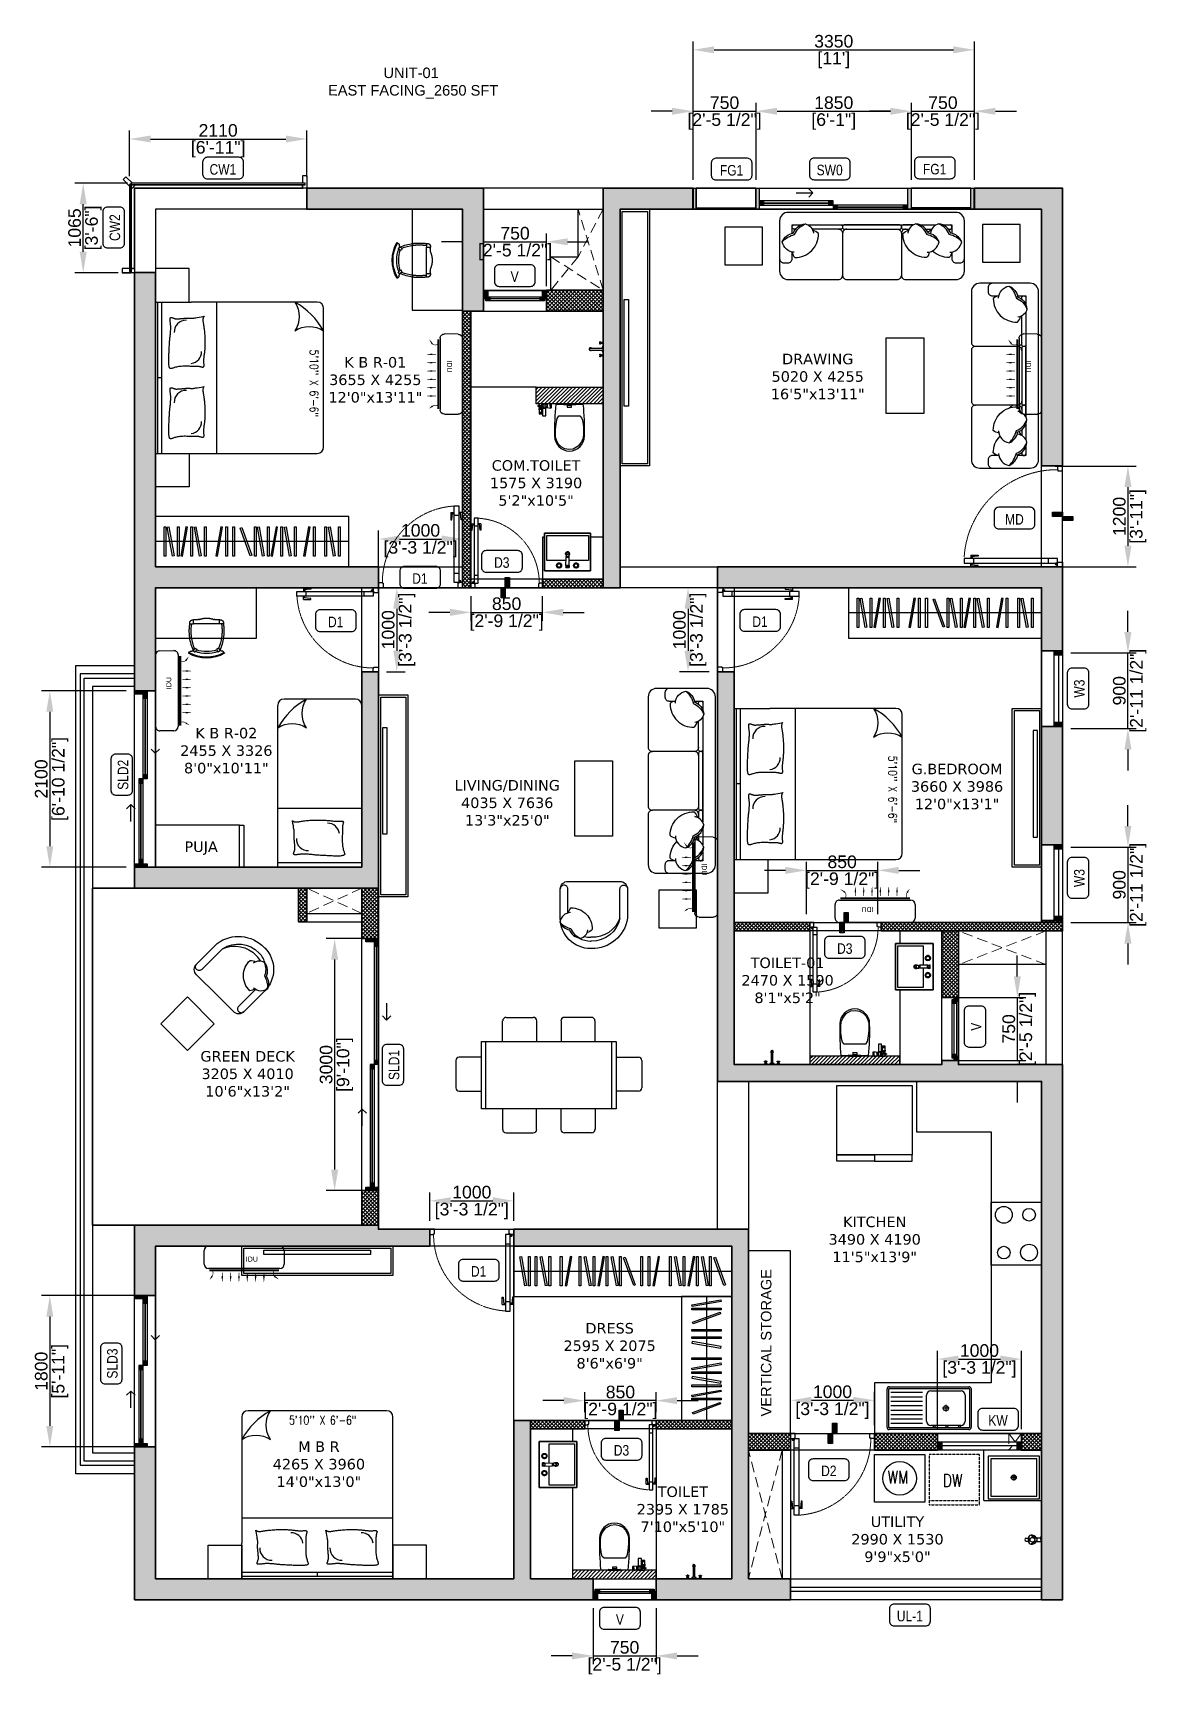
# Model space of a CAD drawing. Header units: millimetres. Extents: x 46985 to 60368, y 184712 to 204375.
import ezdxf
from ezdxf.enums import TextEntityAlignment as Align

# ---------------------------------------------------------------- set-up
doc = ezdxf.new("R2010")
doc.units = ezdxf.units.MM
for name, pattern in [('( Hidden )', [0.375, 0.25, -0.125]), ('3.5BHK EAST-UN-5$0$DASHED', [0.75, 0.5, -0.25]), ('3.5BHK EAST_UN-1$0$DASHED', [0.75, 0.5, -0.25]), ('3BHK  WEST_UN-2$0$2024-08-29_TOWER-A$0$HIDDEN', [9.525, 6.35, -3.175]), ('3BHK  WEST_UN-2$0$2024-08-30_TOWER-C$0$HIDDEN', [9.525, 6.35, -3.175]), ('3BHK  WEST_UN-3$0$DASHED', [0.75, 0.5, -0.25]), ('Hidden Line', [978.055558, 705.555558, -272.5])]:
    doc.linetypes.add(name, pattern=pattern)
for name, color, linetype in [('A-1S Sofa', 253, 'Continuous'), ('A-3S Sofa', 253, 'Continuous'), ('A-AC', 252, 'Continuous'), ('A-Bed Furniture', 253, 'Continuous'), ('A-Bed Side Table', 253, 'Continuous'), ('A-Dimensions', 4, 'Continuous'), ('A-Dining Table', 253, 'Continuous'), ('A-Dishwasher', 253, 'Continuous'), ('A-Door', 11, 'Continuous'), ('A-Door Line', 8, 'Continuous'), ('A-Elevation 10', 8, 'Continuous'), ('A-Fixture', 8, 'Continuous'), ('A-Fridge', 253, 'Continuous'), ('A-Furniture', 8, 'Continuous'), ('A-Handwash', 252, 'Continuous'), ('A-Handwash Platform', 253, 'Continuous'), ('A-Hatch', 252, 'Continuous'), ('A-Kicthen Platforme', 253, 'Continuous'), ('A-Kids Bed', 253, 'Continuous'), ('A-Kitchen Sink', 253, 'Continuous'), ('A-Ledge Wall', 8, 'Continuous'), ('A-MBR Wardrobe', 253, 'Continuous'), ('A-Puja', 8, 'Continuous'), ('A-Railing', 6, 'Continuous'), ('A-Room Boundary', 44, 'Continuous'), ('A-Shaft', 8, 'Continuous'), ('A-Shaft Line', 253, 'Continuous'), ('A-Shaft Wall', 253, 'Continuous'), ('A-Shower', 253, 'Continuous'), ('A-Shower Glass', 253, 'Continuous'), ('A-Sofa Center  Table', 253, 'Continuous'), ('A-Sofa Side Table', 253, 'Continuous'), ('A-Stove', 253, 'Continuous'), ('A-Study Table', 253, 'Continuous'), ('A-Study Table Chair', 253, 'Continuous'), ('A-Text Main', 44, 'Continuous'), ('A-TV', 253, 'Continuous'), ('A-TV Unit', 252, 'Continuous'), ('A-Utility-Tab', 253, 'Continuous'), ('A-Utilty Sink', 253, 'Continuous'), ('A-Ventilator', 4, 'Continuous'), ('A-Vertival Storage', 253, 'Continuous'), ('A-Wardrobe', 253, 'Continuous'), ('A-Washing Machine', 253, 'Continuous'), ('A-WC', 253, 'Continuous'), ('A-Window', 4, 'Continuous')]:
    doc.layers.add(name, color=color, linetype=linetype)
doc.layers.add('A-Wall', color=240, linetype='Continuous', lineweight=35)
doc.styles.add('2024-08-29_TOWER-A$0$simplex-0.8', font='simplex.shx', dxfattribs={"width": 0.8})
doc.styles.add('3.5BHK EAST_UN-1$0$grid_text', font='verdana.ttf')
doc.styles.add('3.5BHK EAST_UN-1$0$Standard', font='arial.ttf')
doc.styles.add('3BHK  WEST_UN-2$0$2024-08-29_TOWER-A$0$simplex-0.8', font='simplex.shx', dxfattribs={"width": 0.8})
doc.styles.add('3BHK  WEST_UN-2$0$2024-08-30_TOWER-C$0$simplex-0.8', font='simplex.shx', dxfattribs={"width": 0.8})
doc.styles.add('3BHK  WEST_UN-2$0$AMISH', font='arial.ttf')
doc.styles.add('ARIAL', font='ARIALN.TTF')
doc.styles.add('S', font='arial.ttf', dxfattribs={"height": 150})
doc.styles.get("Standard").update_dxf_attribs({"font": 'arial.ttf'})
doc.dimstyles.new('DIMSMALL', dxfattribs={"dimtxt": 150, "dimasz": 250, "dimexe": 100, "dimexo": 100, "dimgap": 25, "dimtad": 1, "dimdec": 0, "dimzin": 0, "dimdsep": 46, "dimtxsty": 'S', "dimcen": 0, "dimdle": 100, "dimclrd": 8, "dimclre": 8, "dimclrt": 256, "dimazin": 0, "dimtfac": 1, "dimtdec": 0, "dimtix": 1, "dimtmove": 0, "dimatfit": 3, "dimldrblk": '12_DatumFilled', "dimfxl": 1, "dimtolj": 1, "dimtzin": 0, "dimlwd": -1, "dimlwe": -1, "dimarcsym": 0})
pattern_1 = [(45, (34655.15, -183144.792), (-22.4506403, 22.4506403), [])]

msp = doc.modelspace()

# ---------------------------------------------------------------- texts
at = {"layer": 'A-Text Main', "insert": (51486.5, 203779), "char_height": 125, "attachment_point": 5, "rotation": 359.94971}
msp.add_mtext_dynamic_manual_height_columns('UNIT-01  \\P EAST FACING_2650 SFT', width=2074.494, gutter_width=2098, heights=[-370.7], dxfattribs=at)

# ---------------------------------------------------------------- blocks, each defined once
blk = doc.blocks.new('3.5BHK EAST_UN-1$0$Door11')
at = {"layer": 'A-Door'}
for p, q in [((-992, 0), (-1050, 0)), ((-1050, 0), (-1050, -66)), ((-1050, -66), (-1003, -66)), ((-1003, -66), (-1003, -58)), ((-1003, -58), (-992, -58)), ((-992, -58), (-992, 0)), ((-105, -66), (-105, -1022)), ((-47, -66), (-105, -66)), ((-105, -66), (-105, -66)), ((-105, -182), (-47, -182)), ((-58, -58), (-58, 0)), ((-58, 0), (0, 0)), ((-47, -58), (-58, -58)), ((-17, -77), (-52, -77)), ((-47, -66), (-47, -58)), ((-47, -1022), (-47, -66)), ((0, -66), (-47, -66)), ((-35, -95), (-35, -60)), ((0, 0), (0, -66)), ((-146, -847), (-134, -847)), ((-146, -940), (-146, -847)), ((-146, -940), (-105, -940)), ((-134, -847), (-125, -940)), ((-127, -923), (-105, -923)), ((-105, -905), (-47, -905)), ((-105, -1022), (-47, -1022)), ((-25, -923), (-47, -923)), ((-6, -940), (-47, -940)), ((-17, -847), (-26, -940)), ((-6, -847), (-17, -847)), ((-6, -940), (-6, -847))]:
    blk.add_line(p, q, dxfattribs=at)
blk.add_circle((-35, -77), 11.7, dxfattribs=at)
at = {"layer": 'A-Door', "linetype": '3.5BHK EAST_UN-1$0$DASHED', "lineweight": 0}
blk.add_arc((-44, -64), 959, 180.0822, 266.3506, dxfattribs=at)
blk = doc.blocks.new('A$C2d53b07b')
at = {"layer": 'A-Ventilator', "linetype": 'Continuous'}
for points in [[(0, -150), (0, -250), (50, -250), (50, -175), (25, -175), (25, -150)], [(25, -125), (25, -175), (75, -175), (75, -125)], [(725, -175), (725, -125), (675, -125), (675, -175)], [(750, -250), (750, -150), (725, -150), (725, -175), (700, -175), (700, -250)]]:
    blk.add_hatch(color=256, dxfattribs=at).paths.add_polyline_path(points)
for p, q in [((0, 0), (750, 0)), ((0, -150), (0, 0)), ((750, -150), (750, 0)), ((0, -150), (25, -150)), ((0, -250), (0, -150)), ((0, -250), (0, -150)), ((25, -125), (75, -125)), ((25, -175), (25, -125)), ((25, -150), (25, -175)), ((25, -175), (50, -175)), ((75, -175), (25, -175)), ((50, -175), (50, -250)), ((75, -125), (675, -125)), ((75, -125), (75, -175)), ((75, -125), (675, -125)), ((75, -150), (675, -150)), ((675, -175), (75, -175)), ((675, -175), (675, -125)), ((675, -125), (725, -125)), ((725, -175), (675, -175)), ((700, -250), (700, -175)), ((700, -175), (725, -175)), ((725, -125), (725, -175)), ((725, -175), (725, -150)), ((725, -150), (750, -150)), ((750, -250), (750, -150)), ((750, -250), (750, -150)), ((0, -250), (750, -250)), ((50, -250), (0, -250)), ((700, -250), (50, -250)), ((750, -250), (700, -250))]:
    blk.add_line(p, q, dxfattribs=at)
blk = doc.blocks.new('3.5BHK EAST_UN-1$0$A$Ceb508b97')
at = {"layer": 'A-Wardrobe', "ltscale": 600}
blk.add_lwpolyline([(100, 600), (100, 0), (2400, 0), (2400, 600)], close=True, dxfattribs=at)
for points in [[(203, 125), (203, 475), (223, 475), (223, 125), (203, 125)], [(300, 126), (239, 471), (259, 474), (320, 129), (300, 126)], [(360, 125), (360, 475), (380, 475), (380, 125), (360, 125)], [(420, 126), (480, 471), (461, 474), (400, 129), (420, 126)], [(518, 125), (518, 475), (538, 475), (538, 125), (518, 125)], [(621, 126), (561, 471), (580, 474), (641, 129), (621, 126)], [(681, 125), (681, 475), (701, 475), (701, 125), (681, 125)], [(837, 126), (897, 471), (878, 474), (817, 129), (837, 126)], [(935, 125), (935, 475), (955, 475), (955, 125), (935, 125)], [(1019, 125), (1019, 475), (1039, 475), (1039, 125), (1019, 125)], [(1226, 132), (1107, 461), (1125, 468), (1245, 139), (1226, 132)], [(1276, 125), (1276, 475), (1296, 475), (1296, 125), (1276, 125)], [(1373, 126), (1312, 471), (1332, 474), (1393, 129), (1373, 126)], [(1433, 125), (1433, 475), (1453, 475), (1453, 125), (1433, 125)], [(1493, 126), (1553, 471), (1534, 474), (1473, 129), (1493, 126)], [(1591, 125), (1591, 475), (1611, 475), (1611, 125), (1591, 125)], [(1694, 126), (1634, 471), (1653, 474), (1714, 129), (1694, 126)], [(1754, 125), (1754, 475), (1774, 475), (1774, 125), (1754, 125)], [(1881, 126), (1942, 471), (1922, 474), (1861, 129), (1881, 126)], [(1979, 125), (1979, 475), (1999, 475), (1999, 125), (1979, 125)], [(2115, 125), (2115, 475), (2135, 475), (2135, 125), (2115, 125)], [(2218, 126), (2158, 471), (2177, 474), (2238, 129), (2218, 126)], [(2278, 125), (2278, 475), (2298, 475), (2298, 125), (2278, 125)], [(2400, 300), (100, 300)]]:
    blk.add_lwpolyline(points, dxfattribs=at)
blk = doc.blocks.new('3.5BHK EAST_UN-1$0$A$C61eae9c3')
at = {"layer": 'A-MBR Wardrobe', "ltscale": 600}
blk.add_lwpolyline([(0, 600), (0, 0), (2595, 0), (2595, 600)], close=True, dxfattribs=at)
for points in [[(91, 474), (152, 129), (132, 126), (71, 471), (91, 474)], [(195, 475), (195, 125), (175, 125), (175, 475), (195, 475)], [(275, 475), (275, 125), (255, 125), (255, 475), (275, 475)], [(335, 474), (396, 129), (376, 126), (315, 471), (335, 474)], [(439, 475), (439, 125), (419, 125), (419, 475), (439, 475)], [(574, 475), (574, 125), (554, 125), (554, 475), (574, 475)], [(673, 474), (612, 129), (632, 126), (692, 471), (673, 474)], [(799, 475), (799, 125), (779, 125), (779, 475), (799, 475)], [(859, 474), (920, 129), (900, 126), (839, 471), (859, 474)], [(963, 475), (963, 125), (943, 125), (943, 475), (963, 475)], [(1061, 474), (1000, 129), (1020, 126), (1081, 471), (1061, 474)], [(1121, 475), (1121, 125), (1101, 125), (1101, 475), (1121, 475)], [(1180, 474), (1241, 129), (1221, 126), (1161, 471), (1180, 474)], [(1278, 475), (1278, 125), (1258, 125), (1258, 475), (1278, 475)], [(1327, 468), (1447, 139), (1428, 132), (1308, 461), (1327, 468)], [(1534, 475), (1534, 125), (1514, 125), (1514, 475), (1534, 475)], [(1619, 475), (1619, 125), (1599, 125), (1599, 475), (1619, 475)], [(1717, 474), (1656, 129), (1676, 126), (1736, 471), (1717, 474)], [(1872, 475), (1872, 125), (1852, 125), (1852, 475), (1872, 475)], [(1932, 474), (1993, 129), (1973, 126), (1912, 471), (1932, 474)], [(2036, 475), (2036, 125), (2016, 125), (2016, 475), (2036, 475)], [(2134, 474), (2073, 129), (2093, 126), (2154, 471), (2134, 474)], [(2194, 475), (2194, 125), (2174, 125), (2174, 475), (2194, 475)], [(2253, 474), (2314, 129), (2294, 126), (2234, 471), (2253, 474)], [(2351, 475), (2351, 125), (2331, 125), (2331, 475), (2351, 475)], [(2400, 468), (2520, 139), (2501, 132), (2381, 461), (2400, 468)], [(0, 300), (2595, 300)]]:
    blk.add_lwpolyline(points, dxfattribs=at)
blk = doc.blocks.new('3.5BHK EAST_UN-1$0$A$C63fc6ba4')
at = {"layer": 'A-MBR Wardrobe', "ltscale": 600}
blk.add_lwpolyline([(600, 1475), (0, 1475), (0, 0), (600, 0)], close=True, dxfattribs=at)
for points in [[(474, 1415), (129, 1354), (126, 1374), (471, 1434), (474, 1415)], [(300, 1475), (300, 0)], [(475, 1317), (125, 1317), (125, 1337), (475, 1337), (475, 1317)], [(468, 1268), (139, 1148), (132, 1167), (461, 1287), (468, 1268)], [(475, 1061), (125, 1061), (125, 1081), (475, 1081), (475, 1061)], [(475, 976), (125, 976), (125, 996), (475, 996), (475, 976)], [(474, 878), (129, 939), (126, 919), (471, 859), (474, 878)], [(475, 723), (125, 723), (125, 743), (475, 743), (475, 723)], [(474, 663), (129, 602), (126, 622), (471, 683), (474, 663)], [(475, 559), (125, 559), (125, 579), (475, 579), (475, 559)], [(475, 401), (125, 401), (125, 421), (475, 421), (475, 401)], [(474, 461), (129, 522), (126, 502), (471, 441), (474, 461)], [(475, 244), (125, 244), (125, 264), (475, 264), (475, 244)], [(474, 342), (129, 281), (126, 301), (471, 361), (474, 342)], [(468, 195), (139, 75), (132, 94), (461, 214), (468, 195)]]:
    blk.add_lwpolyline(points, dxfattribs=at)
blk = doc.blocks.new('3.5BHK EAST_UN-1$0$A$Cb1453656')
at = {"layer": 'A-3S Sofa'}
for points in [[(2200, 700, 0.414214), (2100, 800), (1500, 800, 0.414214), (1450, 750, 0.414214), (1400, 800), (800, 800, 0.414214), (750, 750, 0.414214), (700, 800), (100, 800, 0.414214), (0, 700), (0, 100, 0.414214), (100, 0), (2100, 0, 0.414214), (2200, 100)], [(770, 150), (1430, 150, 0.414214), (1450, 170), (1450, 180, 0.414214), (1430, 200), (770, 200, 0.414214), (750, 180), (750, 170, 0.414214)]]:
    blk.add_lwpolyline(points, format="xyb", close=True, dxfattribs=at)
for points in [[(150, 473), (150, 550, 0.414214), (100, 600), (50, 600, 0.414214), (0, 550)], [(700, 200, 0.414214), (750, 250), (750, 750, 0.414214)], [(1500, 200, -0.414214), (1450, 250), (1450, 750, -0.414214)], [(2200, 550, 0.414214), (2150, 600), (2100, 600, 0.414214), (2050, 550), (2050, 473)], [(175, 476, 0.356772), (32, 350, 0.249542), (162, 246, -9.61688)], [(150, 473, -0.165541), (181, 539, -0.200231), (379, 458, -0.121523)], [(444, 476, 0.356772), (301, 350, 0.249542), (431, 246, -9.61688)], [(419, 473, -0.165541), (450, 539, -0.425989), (731, 252, -0.121523), (664, 213, 7.115464)], [(2050, 473, 0.165541), (2019, 539, 0.425989), (1738, 252, 0.121523), (1805, 213, -7.115464)], [(2025, 476, -0.356772), (2168, 350, -0.249542), (2038, 246, 9.61688)], [(32, 350, 0.14773), (178, 264, 0.213343), (307, 138, 0.178662)], [(255, 150), (150, 150), (150, 248, 0.414214)], [(188, 200), (170, 200, 0.414214), (150, 180), (150, 170, 0.414214), (170, 150)], [(158, 257, 0.306663), (307, 138, 0.30633), (404, 246, -0.872847)], [(301, 350, 0.14773), (447, 264, 0.213343), (576, 138, 0.178662)], [(458, 200), (389, 200, 0.414214)], [(437, 232, -0.071865), (395, 213, 7.115464)], [(427, 257, 0.306663), (576, 138, 0.30633), (674, 246, -0.872847)], [(608, 150), (730, 150, 0.414214), (750, 170), (750, 180, 0.414214), (730, 200), (658, 200, 0.414214)], [(800, 200, -0.414214), (750, 250)], [(1400, 200, 0.414214), (1450, 250)], [(1862, 150), (1470, 150, -0.414214), (1450, 170), (1450, 180, -0.414214), (1470, 200), (1811, 200, -0.414214)], [(2042, 257, -0.306663), (1893, 138, -0.30633), (1796, 246, 0.872847)], [(2168, 350, -0.14773), (2022, 264, -0.213343), (1893, 138, -0.178662)], [(2012, 200), (2030, 200, -0.414214), (2050, 180), (2050, 170, -0.414214), (2030, 150)]]:
    blk.add_lwpolyline(points, format="xyb", dxfattribs=at)
for points in [[(2050, 248), (2050, 150), (1945, 150)], [(525, 150), (338, 150)], [(1862, 150), (608, 150)]]:
    blk.add_lwpolyline(points, dxfattribs=at)
blk = doc.blocks.new('A$C436544ae')
at = {"layer": 'A-Door', "linetype": 'Continuous'}
for points in [[(-250, 2100), (-250, 2060), (-100, 2060), (-100, 2100)], [(-100, 2060), (-150, 2060), (-150, 2010), (-100, 2010)], [(-200, 1050), (-200, 1000), (-150, 1000), (-150, 1050)], [(-150, 1050), (-100, 1050), (-100, 1100), (-150, 1100)], [(-250, 40), (-250, 0), (-100, 0), (-100, 40)], [(-150, 40), (-150, 90), (-200, 90), (-200, 40)]]:
    blk.add_hatch(color=256, dxfattribs=at).paths.add_polyline_path(points)
for p, q in [((-250, 2100), (-100, 2100)), ((-250, 0), (-250, 2100)), ((-250, 2100), (-100, 2100)), ((-250, 2060), (-250, 2100)), ((-250, 2100), (-100, 2100)), ((-250, 2100), (-100, 2100)), ((-100, 2060), (-250, 2060)), ((-150, 2010), (-150, 2060)), ((-150, 2060), (-100, 2060)), ((-100, 2010), (-150, 2010)), ((-125, 2010), (-125, 1100)), ((-100, 2100), (0, 2100)), ((-100, 2100), (-100, 2060)), ((-100, 2100), (0, 2100)), ((-100, 2060), (-100, 2010)), ((0, 0), (0, 2100)), ((-5, 1355), (-55, 1405)), ((-5, 1555), (-5, 1355)), ((-5, 1355), (45, 1405)), ((-200, 1050), (-200, 1000)), ((-150, 1050), (-200, 1050)), ((-200, 1000), (-150, 1000)), ((-175, 90), (-175, 1000)), ((-150, 1050), (-150, 1100)), ((-150, 1100), (-100, 1100)), ((-100, 1050), (-150, 1050)), ((-150, 1000), (-150, 1050)), ((-100, 1100), (-100, 1050)), ((-295, 745), (-345, 695)), ((-295, 545), (-295, 745)), ((-295, 745), (-245, 695)), ((-250, 40), (-100, 40)), ((-250, 0), (-250, 40)), ((-250, 0), (-100, 0)), ((-100, 0), (-250, 0)), ((-250, 0), (-100, 0)), ((-250, 0), (-100, 0)), ((-150, 90), (-200, 90)), ((-200, 90), (-200, 40)), ((-200, 40), (-150, 40)), ((-150, 40), (-150, 90)), ((-100, 40), (-100, 0)), ((-100, 0), (0, 0)), ((-100, 0), (0, 0))]:
    blk.add_line(p, q, dxfattribs=at)
at = {"layer": 'A-Door', "linetype": 'Continuous', "flags": 128}
for points in [[(-125, 2010), (-125, 1100), (-150, 1100), (-150, 2010)], [(-100, 2010), (-100, 1100), (-125, 1100), (-125, 2010)], [(-175, 90), (-175, 1000), (-200, 1000), (-200, 90)], [(-150, 90), (-150, 1000), (-175, 1000), (-175, 90)]]:
    blk.add_lwpolyline(points, close=True, dxfattribs=at)
blk = doc.blocks.new('A$C060bb122')
at = {"layer": 'A-Window', "linetype": 'Continuous'}
for points in [[(0, 0), (-100, 0), (-100, -50), (0, -50)], [(-100, -900), (0, -900), (0, -850), (-100, -850)]]:
    blk.add_hatch(color=256, dxfattribs=at).paths.add_polyline_path(points)
for p, q in [((-250, 0), (-250, -900)), ((-100, 0), (-250, 0)), ((-100, -50), (-100, 0)), ((0, 0), (-100, 0)), ((0, 0), (-100, 0)), ((0, 0), (0, -900)), ((0, 0), (0, -50)), ((0, -50), (-100, -50)), ((-100, -850), (-100, -50)), ((-50, -50), (-50, -850)), ((0, -50), (0, -850)), ((-100, -900), (-250, -900)), ((-100, -900), (-100, -850)), ((-100, -850), (0, -850)), ((0, -900), (-100, -900)), ((0, -900), (-100, -900)), ((0, -850), (0, -900))]:
    blk.add_line(p, q, dxfattribs=at)
blk = doc.blocks.new('A$C2ddc074f')
at = {"layer": 'A-Window', "linetype": 'Continuous'}
for p, q in [((-103, 1478), (-138, 1443)), ((-138, 1443), (-60, 1365)), ((-103, 1478), (-25, 1400)), ((-60, 1380), (-60, 1365)), ((-40, 1380), (-60, 1380)), ((-40, 1400), (-40, 1380)), ((-25, 1400), (-40, 1400)), ((-40, 1380), (-40, 1345)), ((-5, 1380), (-40, 1380)), ((-5, 1380), (3, 1372)), ((2000, 1490), (2000, 1400)), ((2050, 1490), (2000, 1490)), ((2025, 1400), (2000, 1400)), ((2025, 1380), (2000, 1380)), ((2000, 1380), (2000, 1340)), ((2025, 1400), (2025, 1380)), ((2050, 1490), (2050, 1340)), ((-40, 1345), (-32, 1337)), ((3, 1372), (-32, 1337)), ((0, 1340), (0, 1340)), ((0, 1340), (0, 1340)), ((0, 1340), (0, 1340)), ((0, 1340), (0, 1340)), ((2050, 1340), (2000, 1340)), ((-150, 385), (-150, 335)), ((-60, 385), (-150, 385)), ((-40, 335), (-150, 335)), ((-150, 335), (-40, 335)), ((-60, 335), (-150, 335)), ((-60, 385), (-60, 335)), ((-40, 385), (-40, 335)), ((0, 385), (-40, 385)), ((0, 335), (-40, 335)), ((0, 385), (0, 335))]:
    blk.add_line(p, q, dxfattribs=at)
at = {"layer": 'A-Window', "linetype": 'Continuous', "flags": 128}
for points in [[(-40, 1385), (-60, 1385), (-60, 355), (-40, 355)], [(2030, 1380), (2030, 1400), (-45, 1400), (-45, 1380)]]:
    blk.add_lwpolyline(points, close=True, dxfattribs=at)
at = {"layer": 'A-Window', "color": 5, "const_width": 20}
blk.add_lwpolyline([(0, 385), (-40, 385), (-40, 1380), (2000, 1380), (2000, 1340), (0, 1340), (0, 385)], dxfattribs=at)
blk = doc.blocks.new('A$C8b2f540c')
at = {"layer": 'A-Door', "linetype": 'Continuous'}
for points in [[(50, 3000), (50, 2960), (200, 2960), (200, 3000)], [(200, 2960), (150, 2960), (150, 2910), (200, 2910)], [(100, 1500), (100, 1450), (150, 1450), (150, 1500)], [(150, 1500), (200, 1500), (200, 1550), (150, 1550)], [(50, 40), (50, 0), (200, 0), (200, 40)], [(150, 40), (150, 90), (100, 90), (100, 40)]]:
    blk.add_hatch(color=256, dxfattribs=at).paths.add_polyline_path(points)
for p, q in [((50, 3000), (0, 3000)), ((0, 0), (0, 3000)), ((50, 3000), (0, 3000)), ((200, 3000), (50, 3000)), ((50, 3000), (200, 3000)), ((50, 2960), (50, 3000)), ((200, 3000), (50, 3000)), ((200, 3000), (50, 3000)), ((200, 2960), (50, 2960)), ((150, 2910), (150, 2960)), ((150, 2960), (200, 2960)), ((200, 0), (200, 3000)), ((200, 3000), (200, 2960)), ((200, 2960), (200, 2910)), ((200, 2910), (150, 2910)), ((175, 2910), (175, 1550)), ((295, 2230), (295, 2030)), ((295, 2030), (245, 2080)), ((295, 2030), (345, 2080)), ((100, 1500), (100, 1450)), ((150, 1500), (100, 1500)), ((100, 1450), (150, 1450)), ((125, 90), (125, 1450)), ((150, 1500), (150, 1550)), ((150, 1550), (200, 1550)), ((200, 1500), (150, 1500)), ((150, 1450), (150, 1500)), ((200, 1550), (200, 1500)), ((5, 970), (-45, 920)), ((5, 770), (5, 970)), ((5, 970), (55, 920)), ((50, 0), (0, 0)), ((50, 0), (0, 0)), ((50, 40), (200, 40)), ((50, 0), (50, 40)), ((200, 0), (50, 0)), ((200, 0), (50, 0)), ((200, 0), (50, 0)), ((200, 0), (50, 0)), ((150, 90), (100, 90)), ((100, 90), (100, 40)), ((100, 40), (150, 40)), ((150, 40), (150, 90)), ((200, 40), (200, 0))]:
    blk.add_line(p, q, dxfattribs=at)
at = {"layer": 'A-Door', "linetype": 'Continuous', "flags": 128}
for points in [[(175, 2910), (175, 1550), (150, 1550), (150, 2910)], [(200, 2910), (200, 1550), (175, 1550), (175, 2910)], [(125, 90), (125, 1450), (100, 1450), (100, 90)], [(150, 90), (150, 1450), (125, 1450), (125, 90)]]:
    blk.add_lwpolyline(points, close=True, dxfattribs=at)
blk = doc.blocks.new('A$C81f2a20b')
at = {"layer": 'A-Dining Table', "linetype": 'Continuous'}
for p, q in [((250, 800), (250, 1047)), ((291, 1087), (615, 1087)), ((655, 1047), (655, 800)), ((945, 1047), (945, 800)), ((1309, 1087), (985, 1087)), ((1350, 800), (1350, 1047)), ((0, 0), (0, 800)), ((0, 800), (1600, 800)), ((50, 0), (50, 800)), ((1550, 0), (1550, 800)), ((1600, 800), (1600, 0)), ((0, 615), (-267, 615)), ((1600, 615), (1867, 615)), ((-308, 574), (-308, 250)), ((1908, 574), (1908, 250)), ((-267, 210), (0, 210)), ((1867, 210), (1600, 210)), ((1600, 0), (0, 0)), ((250, 0), (250, -247)), ((655, -247), (655, 0)), ((945, -247), (945, 0)), ((1350, 0), (1350, -247)), ((291, -287), (615, -287)), ((1309, -287), (985, -287))]:
    blk.add_line(p, q, dxfattribs=at)
for centre, start, end in [((291, 1047), 90, 180), ((615, 1047), 0, 90), ((985, 1047), 90, 180), ((1309, 1047), 0, 90), ((-267, 574), 90, 180), ((1867, 574), 0, 90), ((-267, 250), 180, 270), ((1867, 250), 270, 0), ((291, -247), 180, 270), ((615, -247), 270, 0), ((985, -247), 180, 270), ((1309, -247), 270, 0)]:
    blk.add_arc(centre, 40.5, start, end, dxfattribs=at)
blk = doc.blocks.new('3BHK  WEST_UN-2$0$2024-08-30_TOWER-C$0$king size bed')
at = {"layer": 'A-Bed Furniture'}
for p, q in [((0.825, 2), (-0.825, 2)), ((-0.9, 1.925), (-0.9, 0.425)), ((0.9, 0), (0.9, 1.925)), ((-0.9, 0.725), (0.9, 0.725)), ((-0.9, 0), (-0.9, 0.425)), ((0.9, 0.075), (-0.9, 0.075)), ((0, 0.075), (0, 0.025)), ((0, 0.075), (0, 0.075))]:
    blk.add_line(p, q, dxfattribs=at)
blk.add_lwpolyline([(-0.9, 1.659, -0.292894), (-0.559, 1.659, -0.292894), (-0.559, 2, 0.136668)], format="xyb", close=True, dxfattribs=at)
for points in [[(-0.732, 0.579), (-0.726, 0.574), (-0.721, 0.571), (-0.716, 0.568), (-0.711, 0.566), (-0.706, 0.565), (-0.701, 0.564), (-0.696, 0.564), (-0.691, 0.563), (-0.687, 0.563), (-0.682, 0.564), (-0.677, 0.564), (-0.672, 0.564), (-0.666, 0.565), (-0.661, 0.566), (-0.655, 0.566), (-0.648, 0.568), (-0.641, 0.569), (-0.634, 0.57), (-0.625, 0.571), (-0.616, 0.573), (-0.606, 0.574), (-0.595, 0.576), (-0.583, 0.577), (-0.569, 0.579), (-0.555, 0.58), (-0.539, 0.582), (-0.523, 0.583), (-0.506, 0.584), (-0.488, 0.585), (-0.471, 0.585), (-0.453, 0.586), (-0.437, 0.586), (-0.42, 0.586), (-0.404, 0.586), (-0.389, 0.586), (-0.375, 0.586), (-0.36, 0.585), (-0.347, 0.584), (-0.334, 0.584), (-0.321, 0.582), (-0.308, 0.581), (-0.296, 0.58), (-0.285, 0.579), (-0.273, 0.577), (-0.263, 0.576), (-0.253, 0.575), (-0.243, 0.573), (-0.235, 0.573), (-0.227, 0.572), (-0.219, 0.571), (-0.212, 0.571), (-0.205, 0.571), (-0.199, 0.571), (-0.192, 0.571), (-0.186, 0.571), (-0.179, 0.572), (-0.172, 0.572), (-0.164, 0.573), (-0.157, 0.573), (-0.15, 0.574), (-0.144, 0.574), (-0.138, 0.573), (-0.133, 0.572), (-0.129, 0.571), (-0.127, 0.568), (-0.125, 0.565), (-0.124, 0.562), (-0.124, 0.558), (-0.125, 0.553), (-0.126, 0.548), (-0.128, 0.543), (-0.129, 0.537), (-0.13, 0.531), (-0.132, 0.525), (-0.133, 0.519), (-0.134, 0.513), (-0.134, 0.506), (-0.135, 0.5), (-0.136, 0.493), (-0.136, 0.487), (-0.136, 0.48), (-0.136, 0.473), (-0.136, 0.466), (-0.136, 0.458), (-0.136, 0.45), (-0.136, 0.44), (-0.136, 0.429), (-0.136, 0.417), (-0.137, 0.403), (-0.137, 0.388), (-0.137, 0.372), (-0.138, 0.356), (-0.138, 0.339), (-0.137, 0.322), (-0.136, 0.305), (-0.135, 0.29), (-0.133, 0.275), (-0.131, 0.261), (-0.128, 0.248), (-0.125, 0.236), (-0.122, 0.225), (-0.119, 0.216), (-0.116, 0.207), (-0.114, 0.199), (-0.112, 0.193), (-0.11, 0.187), (-0.109, 0.182), (-0.109, 0.178), (-0.11, 0.175), (-0.111, 0.172), (-0.114, 0.17), (-0.117, 0.167), (-0.122, 0.165), (-0.128, 0.163), (-0.135, 0.162), (-0.143, 0.16), (-0.151, 0.158), (-0.161, 0.157), (-0.171, 0.156), (-0.181, 0.156), (-0.193, 0.156), (-0.204, 0.156), (-0.217, 0.156), (-0.229, 0.156), (-0.243, 0.157), (-0.257, 0.158), (-0.271, 0.159), (-0.287, 0.159), (-0.302, 0.16), (-0.319, 0.161), (-0.335, 0.162), (-0.352, 0.162), (-0.368, 0.163), (-0.383, 0.164), (-0.398, 0.165), (-0.412, 0.166), (-0.425, 0.167), (-0.436, 0.167), (-0.447, 0.168), (-0.457, 0.169), (-0.467, 0.17), (-0.476, 0.171), (-0.486, 0.173), (-0.496, 0.174), (-0.506, 0.175), (-0.517, 0.176), (-0.528, 0.177), (-0.539, 0.178), (-0.55, 0.178), (-0.561, 0.179), (-0.572, 0.18), (-0.582, 0.18), (-0.592, 0.18), (-0.601, 0.18), (-0.61, 0.18), (-0.619, 0.18), (-0.627, 0.179), (-0.635, 0.178), (-0.644, 0.177), (-0.652, 0.176), (-0.661, 0.175), (-0.67, 0.174), (-0.678, 0.173), (-0.686, 0.172), (-0.694, 0.172), (-0.7, 0.172), (-0.706, 0.173), (-0.711, 0.174), (-0.714, 0.176), (-0.716, 0.179), (-0.717, 0.182), (-0.717, 0.186), (-0.717, 0.19), (-0.716, 0.194), (-0.714, 0.199), (-0.713, 0.203), (-0.711, 0.207), (-0.709, 0.212), (-0.708, 0.216), (-0.706, 0.22), (-0.705, 0.224), (-0.704, 0.228), (-0.702, 0.232), (-0.702, 0.236), (-0.701, 0.24), (-0.701, 0.245), (-0.701, 0.249), (-0.701, 0.254), (-0.701, 0.258), (-0.702, 0.263), (-0.702, 0.269), (-0.703, 0.274), (-0.703, 0.28), (-0.703, 0.287), (-0.704, 0.293), (-0.704, 0.3), (-0.705, 0.307), (-0.705, 0.313), (-0.706, 0.32), (-0.707, 0.327), (-0.707, 0.334), (-0.708, 0.341), (-0.709, 0.348), (-0.709, 0.354), (-0.71, 0.361), (-0.71, 0.368), (-0.711, 0.375), (-0.711, 0.381), (-0.711, 0.388), (-0.711, 0.395), (-0.71, 0.402), (-0.71, 0.409), (-0.709, 0.417), (-0.709, 0.424), (-0.709, 0.431), (-0.709, 0.438), (-0.709, 0.446), (-0.71, 0.454), (-0.712, 0.465), (-0.714, 0.478), (-0.717, 0.495), (-0.72, 0.517), (-0.725, 0.544), (-0.732, 0.579)], [(0.103, 0.579), (0.109, 0.574), (0.114, 0.571), (0.119, 0.568), (0.124, 0.566), (0.129, 0.565), (0.134, 0.564), (0.139, 0.564), (0.144, 0.563), (0.148, 0.563), (0.153, 0.564), (0.158, 0.564), (0.163, 0.564), (0.169, 0.565), (0.174, 0.566), (0.18, 0.566), (0.187, 0.568), (0.194, 0.569), (0.201, 0.57), (0.21, 0.571), (0.219, 0.573), (0.229, 0.574), (0.24, 0.576), (0.252, 0.577), (0.266, 0.579), (0.28, 0.58), (0.296, 0.582), (0.312, 0.583), (0.329, 0.584), (0.347, 0.585), (0.364, 0.585), (0.382, 0.586), (0.398, 0.586), (0.415, 0.586), (0.431, 0.586), (0.446, 0.586), (0.46, 0.586), (0.475, 0.585), (0.488, 0.584), (0.501, 0.584), (0.514, 0.582), (0.527, 0.581), (0.539, 0.58), (0.55, 0.579), (0.562, 0.577), (0.572, 0.576), (0.582, 0.575), (0.592, 0.573), (0.6, 0.573), (0.608, 0.572), (0.616, 0.571), (0.623, 0.571), (0.63, 0.571), (0.636, 0.571), (0.643, 0.571), (0.649, 0.571), (0.656, 0.572), (0.663, 0.572), (0.671, 0.573), (0.678, 0.573), (0.685, 0.574), (0.691, 0.574), (0.697, 0.573), (0.702, 0.572), (0.706, 0.571), (0.708, 0.568), (0.71, 0.565), (0.711, 0.562), (0.711, 0.558), (0.71, 0.553), (0.709, 0.548), (0.707, 0.543), (0.706, 0.537), (0.705, 0.531), (0.703, 0.525), (0.702, 0.519), (0.701, 0.513), (0.701, 0.506), (0.7, 0.5), (0.699, 0.493), (0.699, 0.487), (0.699, 0.48), (0.699, 0.473), (0.699, 0.466), (0.699, 0.458), (0.699, 0.45), (0.699, 0.44), (0.699, 0.429), (0.699, 0.417), (0.698, 0.403), (0.698, 0.388), (0.698, 0.372), (0.697, 0.356), (0.697, 0.339), (0.698, 0.322), (0.699, 0.305), (0.7, 0.29), (0.702, 0.275), (0.704, 0.261), (0.707, 0.248), (0.71, 0.236), (0.713, 0.225), (0.716, 0.216), (0.719, 0.207), (0.721, 0.199), (0.723, 0.193), (0.725, 0.187), (0.726, 0.182), (0.726, 0.178), (0.725, 0.175), (0.724, 0.172), (0.721, 0.17), (0.718, 0.167), (0.713, 0.165), (0.707, 0.163), (0.7, 0.162), (0.692, 0.16), (0.684, 0.158), (0.674, 0.157), (0.664, 0.156), (0.654, 0.156), (0.642, 0.156), (0.631, 0.156), (0.618, 0.156), (0.606, 0.156), (0.592, 0.157), (0.578, 0.158), (0.564, 0.159), (0.548, 0.159), (0.533, 0.16), (0.516, 0.161), (0.5, 0.162), (0.483, 0.162), (0.467, 0.163), (0.452, 0.164), (0.437, 0.165), (0.423, 0.166), (0.41, 0.167), (0.399, 0.167), (0.388, 0.168), (0.378, 0.169), (0.368, 0.17), (0.359, 0.171), (0.349, 0.173), (0.339, 0.174), (0.329, 0.175), (0.318, 0.176), (0.307, 0.177), (0.296, 0.178), (0.285, 0.178), (0.274, 0.179), (0.263, 0.18), (0.253, 0.18), (0.243, 0.18), (0.234, 0.18), (0.225, 0.18), (0.216, 0.18), (0.208, 0.179), (0.2, 0.178), (0.191, 0.177), (0.183, 0.176), (0.174, 0.175), (0.165, 0.174), (0.157, 0.173), (0.149, 0.172), (0.141, 0.172), (0.135, 0.172), (0.129, 0.173), (0.124, 0.174), (0.121, 0.176), (0.119, 0.179), (0.118, 0.182), (0.118, 0.186), (0.118, 0.19), (0.119, 0.194), (0.121, 0.199), (0.122, 0.203), (0.124, 0.207), (0.126, 0.212), (0.127, 0.216), (0.129, 0.22), (0.13, 0.224), (0.131, 0.228), (0.133, 0.232), (0.133, 0.236), (0.134, 0.24), (0.134, 0.245), (0.134, 0.249), (0.134, 0.254), (0.134, 0.258), (0.133, 0.263), (0.133, 0.269), (0.132, 0.274), (0.132, 0.28), (0.132, 0.287), (0.131, 0.293), (0.131, 0.3), (0.13, 0.307), (0.13, 0.313), (0.129, 0.32), (0.128, 0.327), (0.128, 0.334), (0.127, 0.341), (0.126, 0.348), (0.126, 0.354), (0.125, 0.361), (0.125, 0.368), (0.124, 0.375), (0.124, 0.381), (0.124, 0.388), (0.124, 0.395), (0.125, 0.402), (0.125, 0.409), (0.126, 0.417), (0.126, 0.424), (0.126, 0.431), (0.126, 0.438), (0.126, 0.446), (0.125, 0.454), (0.123, 0.465), (0.121, 0.478), (0.118, 0.495), (0.115, 0.517), (0.11, 0.544), (0.103, 0.579)], [(0.9, 0.025), (-0.9, 0.025)], [(-0.9, 0), (0.9, 0)]]:
    blk.add_lwpolyline(points, dxfattribs=at)
for centre, radius, start, end in [((-0.825, 1.925), 0.075, 90, 180), ((0.825, 1.925), 0.075, 360, 90), ((-0.312, 0.406), 0.142, 7.3413, 90.47), ((0.523, 0.406), 0.142, 7.3413, 90.47), ((-0.545, 0.36), 0.139, 177.3191, 272.6809), ((0.29, 0.36), 0.139, 177.3191, 272.6809)]:
    blk.add_arc(centre, radius, start, end, dxfattribs=at)
at = {"layer": 'A-Bed Furniture', "ltscale": 5, "insert": (-0.336, 1.937), "char_height": 0.1, "width": 1.16315, "attachment_point": 1, "style": '3BHK  WEST_UN-2$0$2024-08-30_TOWER-C$0$simplex-0.8'}
blk.add_mtext('5\'10\'\' X 6\'-6"', dxfattribs=at)
blk = doc.blocks.new('A$Cf00fcc3f')
at = {"layer": 'A-Fixture'}
for p, q in [((0, 0), (0, -450)), ((550, 0), (0, 0)), ((0, -450), (0, 0)), ((0, 0), (550, 0)), ((550, -450), (550, 0)), ((550, 0), (550, -450)), ((257, -122), (28, -122)), ((28, -122), (28, -422)), ((146, -53), (144, -59)), ((144, -59), (144, -65)), ((144, -65), (144, -70)), ((144, -65), (144, -70)), ((144, -70), (146, -76)), ((144, -70), (146, -76)), ((149, -48), (146, -53)), ((146, -76), (149, -81)), ((146, -76), (149, -81)), ((147, -65), (148, -54)), ((148, -75), (147, -65)), ((149, -65), (147, -65)), ((148, -54), (151, -44)), ((148, -54), (150, -55)), ((148, -75), (150, -74)), ((151, -85), (148, -75)), ((150, -46), (149, -48)), ((149, -65), (150, -55)), ((150, -74), (149, -65)), ((149, -81), (150, -83)), ((149, -81), (150, -83)), ((150, -55), (153, -46)), ((153, -83), (150, -74)), ((152, -42), (151, -44)), ((151, -44), (153, -46)), ((151, -85), (153, -83)), ((152, -87), (151, -85)), ((152, -42), (154, -42)), ((154, -44), (152, -42)), ((153, -55), (152, -65)), ((152, -65), (153, -74)), ((152, -65), (153, -74)), ((152, -87), (154, -85)), ((152, -87), (154, -88)), ((154, -44), (153, -46)), ((155, -46), (153, -55)), ((155, -46), (153, -55)), ((154, -55), (153, -65)), ((153, -65), (154, -74)), ((153, -74), (155, -83)), ((153, -74), (155, -83)), ((153, -83), (154, -85)), ((154, -42), (163, -39)), ((155, -44), (154, -42)), ((155, -44), (154, -44)), ((156, -47), (154, -55)), ((154, -74), (156, -82)), ((154, -85), (155, -85)), ((155, -85), (154, -88)), ((163, -91), (154, -88)), ((157, -39), (155, -41)), ((155, -44), (164, -41)), ((164, -43), (155, -46)), ((155, -83), (164, -86)), ((155, -83), (164, -86)), ((164, -88), (155, -85)), ((155, -88), (157, -90)), ((155, -88), (157, -90)), ((165, -45), (156, -47)), ((156, -82), (165, -84)), ((162, -37), (157, -39)), ((157, -90), (162, -92)), ((157, -90), (162, -92)), ((168, -35), (162, -37)), ((162, -92), (168, -94)), ((162, -92), (168, -94)), ((163, -39), (174, -38)), ((163, -39), (164, -41)), ((163, -91), (164, -88)), ((174, -92), (163, -91)), ((164, -41), (174, -40)), ((174, -42), (164, -43)), ((174, -42), (164, -43)), ((164, -86), (174, -87)), ((164, -86), (174, -87)), ((174, -89), (164, -88)), ((174, -44), (165, -45)), ((165, -84), (174, -85)), ((174, -34), (168, -35)), ((168, -94), (174, -95)), ((168, -94), (174, -95)), ((180, -35), (174, -34)), ((180, -35), (174, -34)), ((174, -38), (184, -39)), ((174, -38), (174, -40)), ((174, -40), (183, -41)), ((183, -43), (174, -42)), ((183, -45), (174, -44)), ((174, -85), (183, -84)), ((174, -87), (183, -86)), ((174, -87), (183, -86)), ((183, -88), (174, -89)), ((174, -92), (174, -89)), ((184, -91), (174, -92)), ((174, -95), (180, -94)), ((174, -95), (180, -94)), ((185, -37), (180, -35)), ((185, -37), (180, -35)), ((180, -94), (185, -92)), ((180, -94), (185, -92)), ((184, -39), (183, -41)), ((183, -41), (192, -44)), ((183, -43), (192, -46)), ((192, -46), (183, -43)), ((191, -47), (183, -45)), ((183, -84), (191, -82)), ((183, -86), (192, -83)), ((183, -86), (192, -83)), ((192, -85), (183, -88)), ((184, -91), (183, -88)), ((184, -39), (194, -42)), ((194, -88), (184, -91)), ((191, -39), (185, -37)), ((191, -39), (185, -37)), ((185, -92), (191, -90)), ((185, -92), (191, -90)), ((192, -41), (191, -39)), ((192, -41), (191, -39)), ((191, -47), (194, -55)), ((191, -82), (194, -74)), ((191, -90), (192, -88)), ((191, -90), (192, -88)), ((192, -44), (194, -42)), ((192, -44), (194, -44)), ((192, -46), (195, -55)), ((192, -83), (195, -74)), ((192, -83), (195, -74)), ((192, -85), (194, -85)), ((192, -85), (194, -88)), ((194, -42), (196, -42)), ((194, -44), (196, -42)), ((194, -44), (195, -46)), ((194, -65), (194, -55)), ((194, -65), (194, -74)), ((194, -85), (195, -83)), ((194, -85), (196, -87)), ((196, -87), (194, -88)), ((197, -44), (195, -46)), ((195, -46), (197, -55)), ((195, -55), (196, -65)), ((196, -65), (195, -74)), ((197, -74), (195, -83)), ((197, -85), (195, -83)), ((196, -42), (197, -44)), ((196, -87), (197, -85)), ((197, -44), (200, -54)), ((199, -48), (197, -46)), ((199, -48), (197, -46)), ((200, -54), (197, -55)), ((197, -55), (198, -65)), ((198, -65), (197, -74)), ((200, -75), (197, -74)), ((200, -75), (197, -85)), ((197, -83), (199, -81)), ((197, -83), (199, -81)), ((198, -65), (201, -65)), ((202, -53), (199, -48)), ((202, -53), (199, -48)), ((199, -81), (202, -76)), ((199, -81), (202, -76)), ((200, -54), (201, -65)), ((201, -65), (200, -75)), ((203, -59), (202, -53)), ((203, -59), (202, -53)), ((202, -76), (203, -70)), ((202, -76), (203, -70)), ((203, -59), (204, -65)), ((204, -65), (203, -59)), ((204, -65), (203, -70)), ((204, -65), (203, -70)), ((255, -39), (296, -39)), ((255, -39), (255, -46)), ((256, -65), (255, -46)), ((255, -46), (296, -46)), ((256, -65), (258, -160)), ((256, -65), (265, -65)), ((258, -162), (258, -160)), ((293, -160), (258, -160)), ((258, -162), (259, -172)), ((258, -162), (292, -162)), ((259, -172), (259, -173)), ((259, -172), (292, -172)), ((259, -201), (259, -173)), ((292, -173), (259, -173)), ((264, -192), (264, -191)), ((265, -69), (265, -48)), ((286, -48), (265, -48)), ((265, -69), (286, -69)), ((286, -69), (286, -48)), ((286, -65), (295, -65)), ((287, -192), (287, -191)), ((291, -201), (292, -173)), ((293, -160), (292, -162)), ((292, -172), (292, -162)), ((292, -172), (292, -173)), ((295, -65), (293, -160)), ((523, -122), (294, -122)), ((295, -65), (296, -46)), ((296, -46), (296, -39)), ((349, -53), (347, -59)), ((347, -59), (347, -65)), ((347, -65), (347, -70)), ((347, -65), (347, -70)), ((347, -70), (349, -76)), ((347, -70), (349, -76)), ((352, -48), (349, -53)), ((349, -76), (352, -81)), ((349, -76), (352, -81)), ((350, -65), (351, -54)), ((351, -75), (350, -65)), ((353, -65), (350, -65)), ((351, -54), (354, -44)), ((351, -54), (353, -55)), ((351, -75), (353, -74)), ((354, -85), (351, -75)), ((353, -46), (352, -48)), ((352, -81), (353, -83)), ((352, -81), (353, -83)), ((353, -55), (356, -46)), ((353, -65), (353, -55)), ((353, -74), (353, -65)), ((356, -83), (353, -74)), ((355, -42), (354, -44)), ((354, -44), (356, -46)), ((354, -85), (356, -83)), ((355, -87), (354, -85)), ((355, -42), (357, -42)), ((357, -44), (355, -42)), ((356, -55), (355, -65)), ((355, -65), (356, -74)), ((355, -65), (356, -74)), ((355, -87), (357, -85)), ((355, -87), (357, -88)), ((357, -44), (356, -46)), ((358, -46), (356, -55)), ((358, -46), (356, -55)), ((357, -55), (356, -65)), ((356, -65), (357, -74)), ((356, -74), (358, -83)), ((356, -74), (358, -83)), ((356, -83), (357, -85)), ((357, -42), (367, -39)), ((359, -44), (357, -42)), ((359, -44), (357, -44)), ((360, -47), (357, -55)), ((357, -74), (360, -82)), ((357, -85), (359, -85)), ((359, -85), (357, -88)), ((367, -91), (357, -88)), ((360, -39), (358, -41)), ((367, -43), (358, -46)), ((358, -83), (367, -86)), ((358, -83), (367, -86)), ((358, -88), (360, -90)), ((358, -88), (360, -90)), ((359, -44), (368, -41)), ((368, -88), (359, -85)), ((365, -37), (360, -39)), ((368, -45), (360, -47)), ((360, -82), (368, -84)), ((360, -90), (365, -92)), ((360, -90), (365, -92)), ((371, -35), (365, -37)), ((365, -92), (371, -94)), ((365, -92), (371, -94)), ((367, -39), (377, -38)), ((367, -39), (368, -41)), ((377, -42), (367, -43)), ((377, -42), (367, -43)), ((367, -86), (377, -87)), ((367, -86), (377, -87)), ((367, -91), (368, -88)), ((377, -92), (367, -91)), ((368, -41), (377, -40)), ((377, -44), (368, -45)), ((368, -84), (377, -85)), ((377, -89), (368, -88)), ((377, -34), (371, -35)), ((371, -94), (377, -95)), ((371, -94), (377, -95)), ((383, -35), (377, -34)), ((383, -35), (377, -34)), ((377, -38), (387, -39)), ((377, -38), (377, -40)), ((377, -40), (386, -41)), ((387, -43), (377, -42)), ((386, -45), (377, -44)), ((377, -85), (386, -84)), ((377, -87), (387, -86)), ((377, -87), (387, -86)), ((386, -88), (377, -89)), ((377, -92), (377, -89)), ((387, -91), (377, -92)), ((377, -95), (383, -94)), ((377, -95), (383, -94)), ((389, -37), (383, -35)), ((389, -37), (383, -35)), ((383, -94), (389, -92)), ((383, -94), (389, -92)), ((387, -39), (386, -41)), ((386, -41), (395, -44)), ((394, -47), (386, -45)), ((386, -84), (394, -82)), ((395, -85), (386, -88)), ((387, -91), (386, -88)), ((387, -39), (397, -42)), ((387, -43), (396, -46)), ((396, -46), (387, -43)), ((387, -86), (396, -83)), ((387, -86), (396, -83)), ((397, -88), (387, -91)), ((394, -39), (389, -37)), ((394, -39), (389, -37)), ((389, -92), (394, -90)), ((389, -92), (394, -90)), ((396, -41), (394, -39)), ((396, -41), (394, -39)), ((394, -47), (397, -55)), ((394, -82), (397, -74)), ((394, -90), (396, -88)), ((394, -90), (396, -88)), ((395, -44), (397, -42)), ((395, -44), (397, -44)), ((395, -85), (397, -85)), ((395, -85), (397, -88)), ((396, -46), (398, -55)), ((396, -83), (398, -74)), ((396, -83), (398, -74)), ((397, -42), (399, -42)), ((397, -44), (399, -42)), ((397, -44), (398, -46)), ((398, -65), (397, -55)), ((398, -65), (397, -74)), ((397, -85), (398, -83)), ((397, -85), (399, -87)), ((399, -87), (397, -88)), ((400, -44), (398, -46)), ((398, -46), (401, -55)), ((398, -55), (399, -65)), ((399, -65), (398, -74)), ((401, -74), (398, -83)), ((400, -85), (398, -83)), ((399, -42), (400, -44)), ((399, -87), (400, -85)), ((400, -44), (403, -54)), ((403, -75), (400, -85)), ((402, -48), (401, -46)), ((402, -48), (401, -46)), ((403, -54), (401, -55)), ((401, -55), (401, -65)), ((401, -65), (404, -65)), ((401, -65), (401, -74)), ((403, -75), (401, -74)), ((401, -83), (402, -81)), ((401, -83), (402, -81)), ((405, -53), (402, -48)), ((405, -53), (402, -48)), ((402, -81), (405, -76)), ((402, -81), (405, -76)), ((403, -54), (404, -65)), ((404, -65), (403, -75)), ((407, -59), (405, -53)), ((407, -59), (405, -53)), ((405, -76), (407, -70)), ((405, -76), (407, -70)), ((407, -59), (407, -65)), ((407, -59), (407, -65)), ((407, -65), (407, -70)), ((407, -65), (407, -70)), ((523, -422), (523, -122)), ((259, -201), (260, -204)), ((259, -201), (291, -201)), ((260, -204), (291, -204)), ((291, -204), (291, -201)), ((0, -450), (550, -450)), ((550, -450), (0, -450)), ((28, -422), (523, -422))]:
    blk.add_line(p, q, dxfattribs=at)
for radius, start, end in [(25, 130.6704, 0), (20, 145.6811, 0), (25, 0, 45), (20, 0, 24.0891)]:
    blk.add_arc((275, -205), radius, start, end, dxfattribs=at)
blk = doc.blocks.new('3BHK  WEST_UN-2$0$2024-08-30_TOWER-C$0$STUDY TABLE CHAIR')
at = {"layer": 'A-Study Table Chair', "linetype": '3BHK  WEST_UN-2$0$2024-08-30_TOWER-C$0$HIDDEN', "ltscale": 0.1}
for p, q in [((-0.2, 0.411), (-0.155, 0.411)), ((-0.155, 0.411), (-0.155, 0.456)), ((-0.155, 0.411), (0.156, 0.411)), ((0.156, 0.411), (0.156, 0.456)), ((0.2, 0.411), (0.156, 0.411))]:
    blk.add_line(p, q, dxfattribs=at)
at = {"layer": 'A-Study Table Chair'}
for p, q in [((-0.141, 0.12), (-0.16, 0.087)), ((-0.16, 0.087), (-0.136, 0.073)), ((-0.141, 0.12), (-0.117, 0.107)), ((-0.117, 0.107), (-0.136, 0.073)), ((0.141, 0.12), (0.117, 0.107)), ((0.117, 0.107), (0.136, 0.073)), ((0.16, 0.087), (0.136, 0.073)), ((0.141, 0.12), (0.16, 0.087)), ((0.213, 0.062), (0.214, 0.06))]:
    blk.add_line(p, q, dxfattribs=at)
at = {"layer": 'A-Study Table Chair', "linetype": '3BHK  WEST_UN-2$0$2024-08-30_TOWER-C$0$HIDDEN', "ltscale": 0.1}
for centre, radius, start, end in [((0.373, 0.325), 0.579, 171.4462, 187.5978), ((-0.163, 0.419), 0.0378, 78.6583, 191.3417), ((0.373, 0.325), 0.557, 171.1022, 187.9028), ((-0.137, 0.631), 0.176, 263.8312, 285.6961), ((0, 0.232), 0.245, 68.7607, 111.2393), ((0.137, 0.631), 0.176, 254.3039, 276.1688), ((0.163, 0.419), 0.0378, 348.6583, 101.3417), ((-0.373, 0.325), 0.557, 352.0972, 8.8978), ((-0.373, 0.325), 0.579, 352.4022, 8.5538)]:
    blk.add_arc(centre, radius, start, end, dxfattribs=at)
at = {"layer": 'A-Study Table Chair'}
for centre, radius, start, end in [((0.373, 0.325), 0.579, 187.5978, 203.7494), ((0.373, 0.325), 0.557, 187.9028, 202.0547), ((-0.373, 0.325), 0.557, 337.9453, 352.0972), ((-0.373, 0.325), 0.579, 336.2506, 352.4022), ((-0.206, 0.058), 0.00864, 63.5361, 166.1654), ((0, 0.415), 0.415, 238.902, 301.1196), ((0, 0.415), 0.404, 239.9747, 300.0253), ((0, 0.467), 0.411, 251.0753, 288.9247), ((0, 0.467), 0.389, 251.717, 288.283), ((0.206, 0.058), 0.00814, 29.3011, 117.8056)]:
    blk.add_arc(centre, radius, start, end, dxfattribs=at)
for points, knots in [([(-0.21, 0.065), (-0.205, 0.072), (-0.196, 0.084), (-0.179, 0.084), (-0.161, 0.092), (-0.152, 0.104), (-0.144, 0.114)], [0, 0, 0, 0, 1.141957, 1.816294, 2.20041, 3.805403, 3.805403, 3.805403, 3.805403]), ([(0.21, 0.065), (0.205, 0.072), (0.196, 0.084), (0.179, 0.084), (0.161, 0.092), (0.152, 0.104), (0.145, 0.114)], [0, 0, 0, 0, 1.119264, 1.793601, 2.177718, 3.782711, 3.782711, 3.782711, 3.782711])]:
    blk.add_open_spline(points, degree=3, knots=knots, dxfattribs=at)
blk = doc.blocks.new('A$C68b82993')
at = {"layer": 'A-Furniture', "ltscale": 600}
blk.add_lwpolyline([(1200, 0), (1200, 600), (0, 600), (0, 0)], close=True, dxfattribs=at)
at = {"layer": 'A-Furniture', "ltscale": 600, "xscale": -1000, "yscale": 1000, "zscale": 1000}
blk.add_blockref('3BHK  WEST_UN-2$0$2024-08-30_TOWER-C$0$STUDY TABLE CHAIR', (607, -239), dxfattribs=at)
blk = doc.blocks.new('A$Cf35f70e6')
at = {"layer": 'A-Window', "linetype": 'Continuous'}
for points in [[(-3350, 0), (-3350, -250), (-3310, -250), (-3310, 0)], [(-2560, 0), (-2600, 0), (-2600, -250), (-2560, -250)], [(-750, 0), (-790, 0), (-790, -250), (-750, -250)], [(0, -250), (0, 0), (-40, 0), (-40, -250)], [(-2560, -200), (-2510, -200), (-2510, -150), (-2560, -150)], [(-1680, -150), (-1730, -150), (-1730, -200), (-1680, -200)], [(-1680, -250), (-1630, -250), (-1630, -200), (-1680, -200)], [(-790, -200), (-840, -200), (-840, -250), (-790, -250)]]:
    blk.add_hatch(color=256, dxfattribs=at).paths.add_polyline_path(points)
at = {"layer": 'A-Window', "linetype": 'Hidden Line'}
blk.add_line((-3350, 0), (0, 0), dxfattribs=at)
at = {"layer": 'A-Window', "linetype": 'Continuous'}
for p, q in [((-3350, -250), (-3350, 0)), ((-3350, 0), (0, 0)), ((-3350, 0), (-3310, 0)), ((-3350, -250), (-3350, 0)), ((-3350, -250), (-3350, 0)), ((-3350, -250), (-3350, 0)), ((-3310, 0), (-3310, -250)), ((-2600, 0), (-3310, 0)), ((-2600, -250), (-2600, 0)), ((-2600, 0), (-2560, 0)), ((-2560, 0), (-2560, -250)), ((-790, -250), (-790, 0)), ((-790, 0), (-750, 0)), ((-750, 0), (-750, -250)), ((-40, 0), (-750, 0)), ((-40, -250), (-40, 0)), ((-40, 0), (0, 0)), ((0, -250), (0, 0)), ((0, 0), (0, -250)), ((0, -250), (0, 0)), ((0, -250), (0, 0)), ((-2510, -150), (-2560, -150)), ((-2560, -150), (-2560, -200)), ((-2510, -200), (-2510, -150)), ((-2510, -175), (-1730, -175)), ((-2120, -55), (-1920, -55)), ((-1920, -55), (-1970, -5)), ((-1920, -55), (-1970, -105)), ((-1680, -150), (-1730, -150)), ((-1730, -150), (-1730, -200)), ((-1680, -200), (-1680, -150)), ((-3350, -250), (0, -250)), ((-3310, -250), (-3350, -250)), ((-3310, -232), (-2600, -232)), ((-2560, -250), (-2600, -250)), ((-2560, -200), (-2510, -200)), ((-1730, -200), (-1680, -200)), ((-1630, -200), (-1680, -200)), ((-1680, -200), (-1680, -250)), ((-1680, -250), (-1630, -250)), ((-1630, -250), (-1630, -200)), ((-1630, -225), (-840, -225)), ((-790, -200), (-840, -200)), ((-840, -200), (-840, -250)), ((-840, -250), (-790, -250)), ((-790, -250), (-790, -200)), ((-750, -250), (-790, -250)), ((-40, -232), (-750, -232)), ((0, -250), (-40, -250))]:
    blk.add_line(p, q, dxfattribs=at)
at = {"layer": 'A-Window', "linetype": 'Continuous', "flags": 128}
for points in [[(-2600, -250), (-3310, -250), (-3310, 0), (-2600, 0)], [(-40, 0), (-750, 0), (-750, -250), (-40, -250)], [(-2510, -175), (-1730, -175), (-1730, -150), (-2510, -150)], [(-2510, -200), (-1730, -200), (-1730, -175), (-2510, -175)], [(-1630, -225), (-840, -225), (-840, -200), (-1630, -200)], [(-1630, -250), (-840, -250), (-840, -225), (-1630, -225)]]:
    blk.add_lwpolyline(points, close=True, dxfattribs=at)
blk = doc.blocks.new('A$Cfbc7273c')
at = {"layer": 'A-Shower'}
for p, q in [((-13, 10), (-152, 10)), ((-42, 69), (-42, 81)), ((-42, 81), (-27, 81)), ((-27, 69), (-42, 69)), ((-24, 69), (-24, 81)), ((-22, 81), (-22, 69)), ((-20, 68), (-20, 82)), ((-18, 82), (-18, 68)), ((-16, 67), (-16, 83)), ((-13, 67), (-13, 83)), ((-13, 26), (-13, 10)), ((0, 27), (-12, 27)), ((-10, 65), (-10, 85)), ((-5, 63), (-5, 87)), ((0, 91), (0, 59)), ((0, -91), (0, 91)), ((0, -27), (0, 27)), ((-152, -10), (-13, -10)), ((-42, -69), (-42, -81)), ((-27, -69), (-42, -69)), ((-42, -81), (-27, -81)), ((-24, -69), (-24, -81)), ((-22, -81), (-22, -69)), ((-20, -68), (-20, -82)), ((-18, -82), (-18, -68)), ((-16, -67), (-16, -83)), ((-13, -10), (-13, -26)), ((-13, -67), (-13, -83)), ((-12, -27), (0, -27)), ((-10, -65), (-10, -85)), ((-5, -63), (-5, -87)), ((0, -91), (0, -59))]:
    blk.add_line(p, q, dxfattribs=at)
for centre, radius in [((-36, 86), 4.41), ((-36, 75), 3.69), ((-36, 64), 4.41), ((-36, -64), 4.41), ((-36, -75), 3.69), ((-36, -86), 4.41)]:
    blk.add_circle(centre, radius, dxfattribs=at)
for centre, radius, start, end in [((-152, 0), 16, 90, 180.0001), ((-152, 0), 16, 180.0001, 270), ((-152, 0), 10, 90, 270), ((-152, 0), 16, 38.6822, 90), ((-27, 125), 44.2, 269.7849, 308.0362), ((-27, 24), 44.7, 52.1791, 90), ((-12, 26), 0.999, 89.9998, 180.1995), ((-152, 0), 16, 270, 321.3178), ((-27, -24), 44.7, 270, 307.8209), ((-27, -125), 44.2, 51.9638, 90.2151), ((-12, -26), 1, 180, 269.8008)]:
    blk.add_arc(centre, radius, start, end, dxfattribs=at)
blk = doc.blocks.new('3BHK  WEST_UN-2$0$fgdskokjmfv')
at = {"layer": 'A-WC', "linetype": 'Continuous'}
for p, q in [((15769232, 1072212), (15769232, 1072190)), ((15769309, 1072212), (15769232, 1072212)), ((15769262, 1072190), (15769262, 1072212)), ((15769274, 1072212), (15769274, 1072210)), ((15769274, 1072210), (15769274, 1072208)), ((15769274, 1072208), (15769274, 1072207)), ((15769274, 1072207), (15769274, 1072205)), ((15769292, 1072163), (15769292, 1072209)), ((15769309, 1072211), (15769309, 1072212)), ((15769309, 1072210), (15769309, 1072211)), ((15769309, 1072208), (15769309, 1072210)), ((15769309, 1072206), (15769309, 1072208)), ((15769309, 1072206), (15769309, 1072206)), ((15769328, 1072207), (15769310, 1072206)), ((15769363, 1072215), (15769328, 1072207)), ((15769363, 1072215), (15769374, 1072212)), ((15769429, 1072209), (15769522, 1072209)), ((15769667, 1072212), (15769522, 1072212)), ((15769522, 1072212), (15769522, 1072204)), ((15769667, 1072212), (15769667, 1072204)), ((15769667, 1072209), (15769759, 1072209)), ((15769217, 1072186), (15769217, 1072187)), ((15769217, 1072187), (15769217, 1072187)), ((15769217, 1072187), (15769217, 1072187)), ((15769217, 1072187), (15769217, 1072187)), ((15769217, 1072187), (15769218, 1072187)), ((15769217, 1072185), (15769217, 1072186)), ((15769217, 1072186), (15769217, 1072186)), ((15769217, 1072186), (15769217, 1072186)), ((15769217, 1072186), (15769217, 1072186)), ((15769217, 1072186), (15769217, 1072186)), ((15769218, 1072188), (15769218, 1072189)), ((15769218, 1072189), (15769218, 1072189)), ((15769218, 1072189), (15769218, 1072189)), ((15769218, 1072189), (15769218, 1072189)), ((15769218, 1072189), (15769218, 1072189)), ((15769218, 1072189), (15769219, 1072189)), ((15769218, 1072187), (15769218, 1072188)), ((15769218, 1072188), (15769218, 1072188)), ((15769218, 1072188), (15769218, 1072188)), ((15769218, 1072188), (15769218, 1072188)), ((15769218, 1072188), (15769218, 1072188)), ((15769218, 1072188), (15769218, 1072188)), ((15769218, 1072184), (15769218, 1072185)), ((15769218, 1072185), (15769218, 1072185)), ((15769218, 1072185), (15769218, 1072185)), ((15769218, 1072185), (15769218, 1072185)), ((15769218, 1072185), (15769218, 1072185)), ((15769218, 1072185), (15769217, 1072185)), ((15769218, 1072183), (15769218, 1072184)), ((15769218, 1072184), (15769218, 1072184)), ((15769218, 1072184), (15769218, 1072184)), ((15769218, 1072184), (15769218, 1072184)), ((15769218, 1072184), (15769218, 1072184)), ((15769219, 1072183), (15769218, 1072183)), ((15769218, 1072183), (15769218, 1072183)), ((15769219, 1072189), (15769219, 1072190)), ((15769219, 1072190), (15769219, 1072190)), ((15769219, 1072190), (15769219, 1072190)), ((15769219, 1072190), (15769219, 1072190)), ((15769219, 1072190), (15769219, 1072190)), ((15769219, 1072190), (15769219, 1072190)), ((15769219, 1072190), (15769220, 1072190)), ((15769219, 1072182), (15769219, 1072183)), ((15769219, 1072183), (15769219, 1072183)), ((15769219, 1072183), (15769219, 1072183)), ((15769219, 1072183), (15769219, 1072183)), ((15769219, 1072183), (15769219, 1072183)), ((15769220, 1072182), (15769219, 1072182)), ((15769219, 1072182), (15769219, 1072182)), ((15769220, 1072190), (15769220, 1072191)), ((15769220, 1072191), (15769220, 1072191)), ((15769220, 1072191), (15769220, 1072191)), ((15769220, 1072191), (15769220, 1072191)), ((15769220, 1072191), (15769220, 1072191)), ((15769220, 1072191), (15769221, 1072191)), ((15769221, 1072182), (15769220, 1072182)), ((15769220, 1072182), (15769220, 1072182)), ((15769220, 1072182), (15769220, 1072182)), ((15769220, 1072182), (15769220, 1072182)), ((15769220, 1072182), (15769220, 1072182)), ((15769220, 1072182), (15769220, 1072182)), ((15769221, 1072191), (15769221, 1072191)), ((15769221, 1072191), (15769221, 1072191)), ((15769221, 1072191), (15769221, 1072191)), ((15769221, 1072191), (15769221, 1072191)), ((15769221, 1072191), (15769222, 1072191)), ((15769221, 1072181), (15769221, 1072182)), ((15769221, 1072182), (15769221, 1072182)), ((15769221, 1072182), (15769221, 1072182)), ((15769222, 1072181), (15769221, 1072181)), ((15769221, 1072181), (15769221, 1072181)), ((15769222, 1072191), (15769222, 1072191)), ((15769222, 1072191), (15769222, 1072191)), ((15769222, 1072191), (15769222, 1072191)), ((15769222, 1072191), (15769222, 1072191)), ((15769222, 1072191), (15769222, 1072191)), ((15769223, 1072191), (15769222, 1072191)), ((15769222, 1072191), (15769222, 1072191)), ((15769222, 1072191), (15769222, 1072191)), ((15769222, 1072191), (15769222, 1072191)), ((15769222, 1072191), (15769223, 1072191)), ((15769222, 1072181), (15769222, 1072181)), ((15769222, 1072181), (15769222, 1072181)), ((15769222, 1072181), (15769222, 1072181)), ((15769222, 1072181), (15769222, 1072181)), ((15769223, 1072181), (15769222, 1072181)), ((15769222, 1072181), (15769222, 1072181)), ((15769222, 1072181), (15769222, 1072181)), ((15769222, 1072181), (15769222, 1072181)), ((15769222, 1072181), (15769223, 1072181)), ((15769232, 1072191), (15769223, 1072191)), ((15769223, 1072191), (15769223, 1072191)), ((15769223, 1072191), (15769223, 1072191)), ((15769223, 1072191), (15769223, 1072191)), ((15769223, 1072191), (15769223, 1072191)), ((15769223, 1072191), (15769223, 1072191)), ((15769223, 1072191), (15769224, 1072191)), ((15769223, 1072181), (15769229, 1072181)), ((15769224, 1072181), (15769223, 1072181)), ((15769223, 1072181), (15769223, 1072181)), ((15769223, 1072181), (15769223, 1072181)), ((15769223, 1072181), (15769223, 1072181)), ((15769223, 1072181), (15769223, 1072181)), ((15769223, 1072181), (15769223, 1072181)), ((15769224, 1072191), (15769224, 1072191)), ((15769224, 1072191), (15769225, 1072191)), ((15769225, 1072181), (15769224, 1072181)), ((15769224, 1072181), (15769224, 1072181)), ((15769224, 1072181), (15769224, 1072181)), ((15769229, 1072190), (15769229, 1072176)), ((15769229, 1072190), (15769233, 1072190)), ((15769233, 1072176), (15769229, 1072176)), ((15769229, 1072152), (15769229, 1072141)), ((15769230, 1072148), (15769265, 1072148)), ((15769230, 1072148), (15769230, 1072108)), ((15769230, 1072108), (15769265, 1072108)), ((15769230, 1072107), (15769230, 1072108)), ((15769265, 1072108), (15769230, 1072108)), ((15769265, 1072107), (15769230, 1072107)), ((15769230, 1072107), (15769230, 1072093)), ((15769230, 1072093), (15769265, 1072093)), ((15769233, 1072190), (15769240, 1072190)), ((15769233, 1072183), (15769233, 1072190)), ((15769233, 1072176), (15769233, 1072183)), ((15769240, 1072176), (15769233, 1072176)), ((15769235, 1072152), (15769235, 1072143)), ((15769240, 1072190), (15769244, 1072190)), ((15769240, 1072176), (15769240, 1072167)), ((15769244, 1072176), (15769240, 1072176)), ((15769240, 1072155), (15769240, 1072152)), ((15769242, 1072176), (15769242, 1072162)), ((15769244, 1072190), (15769247, 1072190)), ((15769244, 1072190), (15769244, 1072183)), ((15769244, 1072183), (15769244, 1072176)), ((15769247, 1072176), (15769244, 1072176)), ((15769247, 1072190), (15769265, 1072190)), ((15769264, 1072176), (15769247, 1072176)), ((15769252, 1072162), (15769252, 1072176)), ((15769254, 1072167), (15769254, 1072176)), ((15769254, 1072152), (15769254, 1072155)), ((15769259, 1072143), (15769259, 1072152)), ((15769262, 1072191), (15769262, 1072191)), ((15769262, 1072191), (15769264, 1072191)), ((15769264, 1072191), (15769265, 1072191)), ((15769264, 1072183), (15769265, 1072190)), ((15769264, 1072176), (15769264, 1072183)), ((15769265, 1072191), (15769267, 1072191)), ((15769266, 1072181), (15769265, 1072181)), ((15769265, 1072141), (15769265, 1072152)), ((15769265, 1072108), (15769265, 1072148)), ((15769265, 1072107), (15769265, 1072108)), ((15769265, 1072093), (15769265, 1072107)), ((15769267, 1072181), (15769266, 1072181)), ((15769273, 1072168), (15769273, 1072070)), ((15769273, 1072070), (15769311, 1072070)), ((15769311, 1072070), (15769311, 1072168)), ((15769311, 1072168), (15769329, 1072168)), ((15769329, 1072168), (15769364, 1072162)), ((15769364, 1072162), (15769376, 1072166)), ((15769466, 1072068), (15769718, 1072068)), ((15769664, 1072201), (15769525, 1072201)), ((15769618, 1072201), (15769566, 1072201)), ((15769566, 1072201), (15769566, 1072198)), ((15769618, 1072195), (15769566, 1072195)), ((15769566, 1072195), (15769566, 1072174)), ((15769567, 1072196), (15769617, 1072196)), ((15769567, 1072173), (15769617, 1072173)), ((15769618, 1072198), (15769618, 1072201)), ((15769618, 1072174), (15769618, 1072195))]:
    blk.add_line(p, q, dxfattribs=at)
at = {"layer": 'A-WC', "linetype": 'Continuous', "flags": 128}
blk.add_lwpolyline([(15769718, 1072068), (15769738, 1072046), (15769746, 1072019), (15769758, 1071936), (15769760, 1071856), (15769754, 1071805), (15769736, 1071758), (15769696, 1071706), (15769638, 1071674), (15769584, 1071667), (15769536, 1071677), (15769495, 1071699), (15769462, 1071732), (15769438, 1071778), (15769427, 1071815), (15769426, 1071851), (15769427, 1071902), (15769433, 1071974), (15769447, 1072039), (15769466, 1072068)], dxfattribs=at)
at = {"layer": 'A-WC', "linetype": 'Continuous'}
for centre, radius, start, end in [((15769292, 1072186), 26.2, 100.2496, 180), ((15769292, 1072186), 23, 0, 180), ((15769292, 1072186), 26.2, 0, 132.8693), ((15772560, 1071910), 3145, 174.5369, 181.4631), ((15766627, 1071910), 3145, 358.5369, 5.4631), ((15769292, 1072186), 26.2, 180, 0), ((15769292, 1072186), 23, 180, 0), ((15769292, 1072189), 28.9, 228.7983, 242.5322), ((15769292, 1072189), 28.9, 297.4678, 311.2017), ((15769525, 1072204), 3, 180, 270), ((15769567, 1072198), 1.5, 180, 270), ((15769567, 1072174), 1.46, 180, 270), ((15769617, 1072198), 1.5, 270, 0), ((15769617, 1072174), 1.46, 270, 0), ((15769664, 1072204), 3, 270, 0), ((15769596, 1071829), 180, 180, 269.3484), ((15769591, 1071829), 180, 270.6516, 0)]:
    blk.add_arc(centre, radius, start, end, dxfattribs=at)
for centre, major_axis, ratio, start_param, end_param in [((15769310, 1072187), (-0.6, 19.4), 0.087894, 6.275362, 6.466185), ((15769329, 1072188), (-0.6, 19.4), 0.087894, 6.275362, 9.416955), ((15769363, 1072189), (-0.8, 26.2), 0.087894, 0.017046, 3.133769), ((15769375, 1072189), (-0.7, 23), 0.087894, 0.026053, 3.133769), ((15769375, 1072189), (-0.7, 23), 0.087894, 3.165124, 6.230506), ((15769247, 1072152), (17.8, 0), 0.939693, 1.86017, 3.254011), ((15769247, 1072141), (17.8, 0), 0.939693, 2.995055, 3.28771), ((15769247, 1072141), (17.8, 0), 0.939693, 0.452611, 2.688981), ((15769247, 1072141), (13.4, 0), 0.939693, 1.839841, 2.521963), ((15769247, 1072143), (11.9, 0), 0.939693, 1.570796, 2.584055), ((15769247, 1072143), (11.9, 0), 0.939693, 1.570796, 2.584055), ((15769247, 1072141), (11.9, 0), 0.939693, 1.570796, 2.410164), ((15769247, 1072141), (13.4, 0), 0.939693, 1.634555, 1.767445), ((15769247, 1072143), (11.9, 0), 0.939693, 0.557537, 1.570796), ((15769247, 1072143), (11.9, 0), 0.939693, 0.557537, 1.570796), ((15769247, 1072141), (11.9, 0), 0.939693, 0.731428, 1.570796), ((15769247, 1072141), (13.4, 0), 0.939693, 1.374148, 1.507037), ((15769247, 1072141), (13.4, 0), 0.939693, 0.61963, 1.312246), ((15769247, 1072152), (17.8, 0), 0.939693, 6.170767, 7.561634), ((15769247, 1072141), (17.8, 0), 0.939693, 6.137068, 6.429723), ((15769310, 1072187), (-0.6, 19.4), 0.087894, 2.98627, 3.106469)]:
    blk.add_ellipse(centre, major_axis=major_axis, ratio=ratio, start_param=start_param, end_param=end_param, dxfattribs=at)
blk = doc.blocks.new('3BHK  WEST_UN-3$0$A$Ce69b8bcf')
at = {"layer": 'A-1S Sofa'}
for points in [[(800, 435), (800, 90, -0.414214), (710, 0), (361, 0, -0.376272), (0, 430), (0, 435), (0, 439, -0.414214), (361, 800), (710, 800, -0.414214), (800, 710), (800, 435)], [(315, 807, 0.14773), (238, 676, 0.213343), (124, 559, 0.178662)], [(429, 678, 0.356772), (315, 807, 0.249542), (222, 690, -9.61688)], [(424, 710), (710, 710, 0.414214), (755, 755), (755, 755, 0.414214), (710, 800)], [(232, 694, 0.306663), (124, 559, 0.30633), (222, 472, -0.872847)], [(426, 701, -0.165541), (486, 673, -0.425989), (227, 420, -0.121523), (192, 480, 7.115464)], [(126, 574, 0.130591), (90, 439), (90, 435)], [(361, 90, -0.364589), (90, 430), (90, 435)], [(145, 516, 0.072384), (135, 439), (135, 435)], [(361, 90, -0.321599), (135, 430), (135, 435)], [(361, 90), (710, 90, -0.414214), (755, 45), (755, 45, -0.414214), (710, 0)]]:
    blk.add_lwpolyline(points, format="xyb", dxfattribs=at)
blk = doc.blocks.new('A$Cdb7a0847')
at = {"layer": 'A-Window', "linetype": 'Continuous'}
for points in [[(0, -100), (0, -200), (50, -200), (50, -100)], [(1000, -200), (1000, -100), (950, -100), (950, -200)]]:
    blk.add_hatch(color=256, dxfattribs=at).paths.add_polyline_path(points)
for p, q in [((0, -100), (0, 0)), ((1000, 0), (0, 0)), ((0, -100), (0, 0)), ((1000, -100), (1000, 0)), ((0, -200), (0, -100)), ((0, -100), (50, -100)), ((0, -200), (0, -100)), ((0, -200), (0, -100)), ((50, -100), (50, -200)), ((50, -100), (950, -100)), ((950, -150), (50, -150)), ((950, -200), (950, -100)), ((950, -100), (1000, -100)), ((1000, -200), (1000, -100)), ((1000, -200), (1000, -100)), ((1000, -200), (1000, -100)), ((1000, -200), (0, -200)), ((50, -200), (0, -200)), ((950, -200), (50, -200)), ((1000, -200), (950, -200))]:
    blk.add_line(p, q, dxfattribs=at)
blk = doc.blocks.new('3.5BHK EAST-UN-5$0$2024-08-29_TOWER-B$0$BED')
blk.add_lwpolyline([(-319, -22, 0.292894), (-319, 319, 0.292894), (22, 319, -0.136668)], format="xyb", close=True)
blk = doc.blocks.new('3.5BHK EAST-UN-5$0$2024-08-29_TOWER-B$0$20240809-_SINGLE BED')
at = {"layer": 'A-Kids Bed'}
for p, q in [((50, -500), (50, 500)), ((700, 500), (700, -500)), ((2000, -425), (2000, 425)), ((1925, -500), (0, -500))]:
    blk.add_line(p, q, dxfattribs=at)
for points in [[(0, -500), (0, 500), (1925, 500)], [(554, 327), (549, 321), (546, 316), (543, 311), (541, 306), (540, 301), (539, 296), (539, 291), (538, 286), (538, 282), (539, 277), (539, 272), (539, 267), (540, 261), (541, 256), (541, 250), (543, 243), (544, 236), (545, 229), (546, 220), (548, 211), (549, 201), (551, 190), (552, 178), (554, 164), (555, 150), (557, 134), (558, 118), (559, 101), (560, 83), (560, 66), (561, 48), (561, 32), (561, 15), (561, -1), (561, -16), (561, -30), (560, -45), (559, -58), (559, -71), (557, -84), (556, -97), (555, -109), (554, -120), (552, -132), (551, -142), (550, -152), (548, -162), (548, -170), (547, -178), (546, -186), (546, -193), (546, -200), (546, -206), (546, -213), (546, -219), (547, -226), (547, -233), (548, -241), (548, -248), (549, -255), (549, -261), (548, -267), (547, -272), (546, -276), (543, -278), (540, -280), (537, -281), (533, -281), (528, -280), (523, -279), (518, -277), (512, -276), (506, -275), (500, -273), (494, -272), (488, -271), (481, -271), (475, -270), (468, -269), (462, -269), (455, -269), (448, -269), (441, -269), (433, -269), (425, -269), (415, -269), (404, -269), (392, -269), (378, -268), (363, -268), (347, -268), (331, -267), (314, -267), (297, -268), (280, -269), (265, -270), (250, -272), (236, -274), (223, -277), (211, -280), (200, -283), (191, -286), (182, -289), (174, -291), (168, -293), (162, -295), (157, -296), (153, -296), (150, -295), (147, -294), (145, -291), (142, -288), (140, -283), (138, -277), (137, -270), (135, -262), (133, -254), (132, -244), (131, -234), (131, -224), (131, -212), (131, -201), (131, -188), (131, -176), (132, -162), (133, -148), (134, -134), (134, -118), (135, -103), (136, -86), (137, -70), (137, -53), (138, -37), (139, -22), (140, -7), (141, 7), (142, 20), (142, 31), (143, 42), (144, 52), (145, 62), (146, 71), (148, 81), (149, 91), (150, 101), (151, 112), (152, 123), (153, 134), (153, 145), (154, 156), (155, 167), (155, 177), (155, 187), (155, 196), (155, 205), (155, 214), (154, 222), (153, 230), (152, 239), (151, 247), (150, 256), (149, 265), (148, 273), (147, 281), (147, 289), (147, 295), (148, 301), (149, 306), (151, 309), (154, 311), (157, 312), (161, 312), (165, 312), (169, 311), (174, 309), (178, 308), (182, 306), (187, 304), (191, 303), (195, 301), (199, 300), (203, 299), (207, 297), (211, 297), (215, 296), (220, 296), (224, 296), (229, 296), (233, 296), (238, 297), (244, 297), (249, 298), (255, 298), (262, 298), (268, 299), (275, 299), (282, 300), (288, 300), (295, 301), (302, 302), (309, 302), (316, 303), (323, 304), (329, 304), (336, 305), (343, 305), (350, 306), (356, 306), (363, 306), (370, 306), (377, 305), (384, 305), (392, 304), (399, 304), (406, 304), (413, 304), (421, 304), (429, 305), (440, 307), (453, 309), (470, 312), (492, 315), (519, 320), (554, 327)]]:
    blk.add_lwpolyline(points, dxfattribs=at)
for centre, radius, start, end in [((1925, 425), 75, 360, 90), ((335, 140), 139, 87.3191, 182.6809), ((381, -93), 142, 277.3413, 0.47), ((1925, -425), 75, 270, 360)]:
    blk.add_arc(centre, radius, start, end, dxfattribs=at)
at = {"layer": 'A-Kids Bed', "xscale": -1, "rotation": 179.9999771161146}
blk.add_blockref('3.5BHK EAST-UN-5$0$2024-08-29_TOWER-B$0$BED', (1978, 478), dxfattribs=at)
blk = doc.blocks.new('3BHK  WEST_UN-2$0$wer4t5yyht')
at = {"layer": 'A-Utility-Tab', "linetype": 'Continuous'}
for p, q in [((52741, -60617), (52768, -60617)), ((52741, -60653), (52768, -60653)), ((52777, -60595), (52775, -60593)), ((52775, -60677), (52777, -60674)), ((52799, -60582), (52798, -60580)), ((52798, -60690), (52799, -60688)), ((52865, -60614), (52913, -60614)), ((52865, -60655), (52913, -60655)), ((52868, -60622), (52871, -60622)), ((52868, -60648), (52871, -60648)), ((52917, -60635), (52919, -60609)), ((52917, -60635), (52919, -60661)), ((52919, -60609), (52920, -60592)), ((52919, -60661), (52920, -60678)), ((52923, -60589), (52925, -60589)), ((52923, -60680), (52925, -60680)), ((52925, -60635), (52925, -60589)), ((52925, -60680), (52925, -60635))]:
    blk.add_line(p, q, dxfattribs=at)
blk.add_circle((52815, -60636), 28.4, dxfattribs=at)
for centre, radius, start, end in [((52744, -60635), 18.2, 99.4974, 260.5026), ((52869, -60635), 103, 169.933, 190.0494), ((52869, -60635), 103, 155.9783, 169.933), ((52869, -60635), 103, 190.0494, 204.0217), ((52815, -60635), 57.3, 106.752, 133.248), ((52815, -60635), 57.3, 226.752, 253.248), ((52061, -60635), 717, 356.8298, 3.1702), ((52788, -60682), 103, 41.0972, 84.0217), ((52788, -60588), 103, 275.9783, 318.9028), ((53192, -59982), 717, 236.8298, 243.1702), ((53192, -61287), 717, 116.8298, 123.1702), ((52788, -60682), 103, 35.9783, 41.0972), ((52788, -60588), 103, 318.9028, 324.0217), ((52815, -60635), 57.3, 346.752, 13.248), ((52913, -60608), 5.97, 270, 355.486), ((52913, -60661), 5.97, 4.514, 90), ((52923, -60592), 2.39, 90, 175.486), ((52923, -60592), 2.39, 90, 175.486), ((52923, -60678), 2.39, 184.514, 270)]:
    blk.add_arc(centre, radius, start, end, dxfattribs=at)
blk = doc.blocks.new('3BHK  WEST_UN-2$0$WALL MOUNTED SPLIT AC')
at = {"layer": 'A-AC'}
for p, q in [((18064.01, -8112.84, 0), (18064, -8079.99, 0)), ((18064.41, -8112.84, 0), (18064.41, -8079.99, 0)), ((18065.12, -8113.34), (18065.11, -8079.5)), ((18067.15, -8077.46), (18073.71, -8077.46)), ((18075.75, -8079.5), (18075.75, -8113.29)), ((18073.72, -8115.33), (18067.16, -8115.38))]:
    blk.add_line(p, q, dxfattribs=at)
at = {"layer": 'A-AC', "elevation": 0}
for points in [[(18059.86, -8080.11, 0, 0.75, 0), (18061.51, -8081.22, 0.75, 0.75, 0)], [(18058.43, -8086.05, 0, 0.75, 0), (18061.52, -8086.05, 0.75, 0.75, 0)], [(18058.44, -8089.99, 0, 0.75, 0), (18061.52, -8089.99, 0.75, 0.75, 0)], [(18058.44, -8093.93, 0, 0.75, 0), (18061.52, -8093.93, 0.75, 0.75, 0)], [(18058.44, -8097.86, 0, 0.75, 0), (18061.52, -8097.86, 0.75, 0.75, 0)], [(18058.44, -8101.8, 0, 0.75, 0), (18061.52, -8101.8, 0.75, 0.75, 0)], [(18058.44, -8105.74, 0, 0.75, 0), (18061.52, -8105.74, 0.75, 0.75, 0)], [(18059.87, -8112.95, 0, 0.75, 0), (18061.51, -8110.65, 0.75, 0.75, 0)]]:
    blk.add_lwpolyline(points, format="xyseb", dxfattribs=at)
at = {"layer": 'A-AC', "const_width": 0.3, "elevation": 0}
for points in [[(18061.51, -8081.22, 0.246742), (18063.87, -8081.49, -4.761831)], [(18061.51, -8110.65, -0.246742), (18063.87, -8110.38, 4.761831)]]:
    blk.add_lwpolyline(points, format="xyb", dxfattribs=at)
for points in [[(18061.52, -8086.05), (18063.17, -8086.05)], [(18061.52, -8089.99), (18063.17, -8089.99)], [(18061.52, -8093.93), (18063.17, -8093.93)], [(18061.52, -8097.86), (18063.17, -8097.86)], [(18061.52, -8101.8), (18063.17, -8101.8)], [(18061.52, -8105.74), (18063.17, -8105.74)]]:
    blk.add_lwpolyline(points, dxfattribs=at)
at = {"layer": 'A-AC'}
for centre, start, end in [((18067.15, -8079.5), 90.00823, 180.00823), ((18073.71, -8079.5), 0.00779, 90.00779), ((18067.16, -8113.34), 180.00823, 270.00823), ((18073.71, -8113.29), 270.00779, 0.00779)]:
    blk.add_arc(centre, 2.04, start, end, dxfattribs=at)
at = {"layer": 'A-AC', "style": '3BHK  WEST_UN-2$0$AMISH'}
blk.add_attdef('IDU', text='', height=2.4, rotation=90.00823, dxfattribs=at).set_placement((18070, -8096.33, 0), align=Align.MIDDLE_CENTER)
blk = doc.blocks.new('3.5BHK EAST-UN-5$0$2024-08-29_TOWER-A$0$TV FG')
at = {"layer": 'A-TV'}
blk.add_lwpolyline([(-635, -25), (635, -25), (635, -75), (-635, -75)], close=True, dxfattribs=at)
blk = doc.blocks.new('A$C9b4d8ff6')
at = {"layer": 'A-Door'}
for p, q in [((85, 827), (38, 827)), ((38, 827), (38, 53)), ((85, 53), (85, 827)), ((5, 761), (38, 761)), ((5, 761), (5, 686)), ((5, 686), (14, 686)), ((14, 686), (21, 761)), ((20, 747), (38, 747)), ((85, 733), (38, 733)), ((118, 761), (85, 761)), ((103, 747), (85, 747)), ((109, 686), (102, 761)), ((118, 686), (109, 686)), ((118, 761), (118, 686)), ((0, 0), (0, 53)), ((0, 53), (38, 53)), ((47, 0), (0, 0)), ((14, 63), (42, 63)), ((28, 77), (28, 48)), ((85, 147), (38, 147)), ((38, 53), (85, 53)), ((38, 53), (38, 47)), ((38, 47), (47, 47)), ((47, 47), (47, 0)), ((85, 53), (85, 53)), ((803, 47), (803, 0)), ((812, 47), (803, 47)), ((803, 0), (850, 0)), ((850, 53), (812, 53)), ((812, 53), (812, 47)), ((850, 0), (850, 53))]:
    blk.add_line(p, q, dxfattribs=at)
blk.add_circle((28, 63), 9.44, dxfattribs=at)
at = {"layer": 'A-Door', "linetype": '3.5BHK EAST-UN-5$0$DASHED', "lineweight": 0}
blk.add_arc((36, 52), 777, 0.0858, 86.3542, dxfattribs=at)
blk = doc.blocks.new('A$C5491d69a')
at = {"layer": 'A-Door'}
for p, q in [((56, 0), (0, 0)), ((0, 0), (0, -62)), ((0, -62), (44, -62)), ((17, -74), (50, -74)), ((33, -90), (33, -57)), ((44, -62), (44, -56)), ((44, -56), (56, -56)), ((44, -973), (44, -62)), ((44, -62), (100, -62)), ((100, -174), (44, -174)), ((56, -56), (56, 0)), ((100, -62), (100, -973)), ((100, -62), (100, -62)), ((944, -56), (944, 0)), ((944, 0), (1000, 0)), ((956, -56), (944, -56)), ((956, -62), (956, -56)), ((1000, -62), (956, -62)), ((1000, 0), (1000, -62)), ((6, -807), (17, -807)), ((6, -895), (6, -807)), ((6, -895), (44, -895)), ((17, -807), (25, -895)), ((23, -879), (44, -879)), ((100, -862), (44, -862)), ((100, -973), (44, -973)), ((121, -879), (100, -879)), ((139, -895), (100, -895)), ((128, -807), (119, -895)), ((139, -807), (128, -807)), ((139, -895), (139, -807))]:
    blk.add_line(p, q, dxfattribs=at)
blk.add_circle((33, -74), 11.1, dxfattribs=at)
at = {"layer": 'A-Door', "linetype": '3.5BHK EAST_UN-1$0$DASHED', "lineweight": 0}
blk.add_arc((42, -61), 914, 273.6494, 359.9178, dxfattribs=at)
blk = doc.blocks.new('A$Cd470dc81')
at = {"layer": 'A-Door'}
for p, q in [((0, -56), (0, 0)), ((0, 0), (62, 0)), ((62, 0), (62, -44)), ((56, -56), (0, -56)), ((62, -44), (56, -44)), ((56, -44), (56, -56)), ((90, -33), (57, -33)), ((1173, -44), (62, -44)), ((62, -44), (62, -100)), ((62, -100), (1173, -100)), ((62, -100), (62, -100)), ((74, -17), (74, -50)), ((174, -100), (174, -44)), ((1007, -6), (1007, -17)), ((1095, -6), (1007, -6)), ((1007, -17), (1095, -25)), ((1007, -128), (1095, -119)), ((1007, -139), (1007, -128)), ((1095, -139), (1007, -139)), ((1062, -100), (1062, -44)), ((1079, -23), (1079, -44)), ((1079, -121), (1079, -100)), ((1095, -6), (1095, -44)), ((1095, -139), (1095, -100)), ((1173, -100), (1173, -44)), ((56, -1144), (0, -1144)), ((0, -1144), (0, -1200)), ((56, -1156), (56, -1144)), ((62, -1156), (56, -1156)), ((62, -1200), (62, -1156)), ((0, -1200), (62, -1200))]:
    blk.add_line(p, q, dxfattribs=at)
blk.add_circle((74, -33), 11.1, dxfattribs=at)
at = {"layer": 'A-Door', "linetype": '3BHK  WEST_UN-3$0$DASHED', "lineweight": 0}
blk.add_arc((61, -42), 1114, 270.0822, 356.3506, dxfattribs=at)
blk = doc.blocks.new('*U37')
at = {"layer": 'A-Ventilator', "linetype": 'Continuous'}
for points in [[(175, 725), (125, 725), (125, 675), (175, 675)], [(200, 750), (150, 750), (150, 725), (175, 725), (175, 700), (200, 700)], [(125, 25), (175, 25), (175, 75), (125, 75)], [(150, 0), (200, 0), (200, 50), (175, 50), (175, 25), (150, 25)]]:
    blk.add_hatch(color=256, dxfattribs=at).paths.add_polyline_path(points)
for p, q in [((0, 0), (0, 750)), ((150, 750), (0, 750)), ((125, 675), (125, 725)), ((125, 725), (175, 725)), ((125, 75), (125, 675)), ((175, 675), (125, 675)), ((125, 75), (125, 675)), ((150, 725), (150, 750)), ((200, 750), (150, 750)), ((200, 750), (150, 750)), ((175, 725), (150, 725)), ((150, 75), (150, 675)), ((175, 700), (175, 725)), ((175, 725), (175, 675)), ((200, 700), (175, 700)), ((175, 675), (175, 75)), ((200, 0), (200, 750)), ((200, 750), (200, 700)), ((200, 700), (200, 50)), ((150, 0), (0, 0)), ((125, 25), (125, 75)), ((125, 75), (175, 75)), ((175, 25), (125, 25)), ((150, 0), (150, 25)), ((150, 25), (175, 25)), ((200, 0), (150, 0)), ((200, 0), (150, 0)), ((175, 75), (175, 25)), ((175, 25), (175, 50)), ((175, 50), (200, 50)), ((200, 50), (200, 0))]:
    blk.add_line(p, q, dxfattribs=at)
blk = doc.blocks.new('A$C0c9a3164')
at = {"layer": 'A-Door', "linetype": 'Continuous'}
for points in [[(0, 1800), (0, 1760), (150, 1760), (150, 1800)], [(150, 1760), (100, 1760), (100, 1710), (150, 1710)], [(100, 969), (150, 969), (150, 1019), (100, 1019)], [(50, 969), (50, 919), (100, 919), (100, 969)], [(0, 40), (0, 0), (150, 0), (150, 40)], [(100, 40), (100, 90), (50, 90), (50, 40)]]:
    blk.add_hatch(color=256, dxfattribs=at).paths.add_polyline_path(points)
for p, q in [((0, 1800), (150, 1800)), ((0, 0), (0, 1800)), ((0, 1800), (150, 1800)), ((0, 1760), (0, 1800)), ((0, 1800), (150, 1800)), ((0, 1800), (150, 1800)), ((150, 1800), (250, 1800)), ((150, 1800), (150, 1760)), ((150, 1800), (250, 1800)), ((250, 0), (250, 1800)), ((150, 1760), (0, 1760)), ((100, 1710), (100, 1760)), ((100, 1760), (150, 1760)), ((150, 1710), (100, 1710)), ((125, 1710), (125, 1019)), ((150, 1760), (150, 1710)), ((245, 1474), (245, 1274)), ((245, 1274), (195, 1324)), ((245, 1274), (295, 1324)), ((100, 969), (100, 1019)), ((100, 1019), (150, 1019)), ((150, 1019), (150, 969)), ((50, 969), (50, 919)), ((100, 969), (50, 969)), ((50, 919), (100, 919)), ((75, 90), (75, 919)), ((150, 969), (100, 969)), ((100, 919), (100, 969)), ((-45, 664), (-95, 614)), ((-45, 464), (-45, 664)), ((-45, 664), (5, 614)), ((0, 40), (150, 40)), ((0, 0), (0, 40)), ((0, 0), (150, 0)), ((150, 0), (0, 0)), ((0, 0), (150, 0)), ((0, 0), (150, 0)), ((100, 90), (50, 90)), ((50, 90), (50, 40)), ((50, 40), (100, 40)), ((100, 40), (100, 90)), ((150, 40), (150, 0)), ((150, 0), (250, 0)), ((150, 0), (250, 0))]:
    blk.add_line(p, q, dxfattribs=at)
at = {"layer": 'A-Door', "linetype": 'Continuous', "flags": 128}
for points in [[(125, 1710), (125, 1019), (100, 1019), (100, 1710)], [(150, 1710), (150, 1019), (125, 1019), (125, 1710)], [(75, 90), (75, 919), (50, 919), (50, 90)], [(100, 90), (100, 919), (75, 919), (75, 90)]]:
    blk.add_lwpolyline(points, close=True, dxfattribs=at)
blk = doc.blocks.new('2024-08-29_TOWER-A$0$WNTG')
at = {"layer": 'A-Text Main'}
blk.add_lwpolyline([(-188, 246), (188, 246, -0.414214), (243, 191), (243, 43, -0.414214), (188, -12), (-188, -12, -0.414214), (-243, 43), (-243, 191, -0.414214)], format="xyb", close=True, dxfattribs=at)
at = {"layer": 'A-Text Main', "style": '2024-08-29_TOWER-A$0$simplex-0.8', "width": 0.8}
blk.add_attdef('WNTG', text='', height=150, dxfattribs=at).set_placement((-2, 43), align=Align.CENTER)
blk = doc.blocks.new('TILE DROP')
at = {"layer": 'A-Door Line'}
h = blk.add_hatch(dxfattribs=at)
h.set_pattern_fill('ANSI31', color=8, scale=0.1)
h.set_pattern_definition([(45, (-18.584744, -6.592634), (-0.008838835, 0.008838835), [])])
h.paths.add_polyline_path([(0, 0.05), (-0.12, 0.05), (-0.12, 0), (0, 0)])
h.paths.add_polyline_path([(0.12, -0.05), (0.12, 0), (0, 0), (0, -0.05)])
at = {"layer": 'A-Door Line', "color": 8}
for points in [[(-0.12, 0), (-0.12, 0.05), (0, 0.05), (0, 0)], [(0, -0.05), (0, 0), (0.12, 0), (0.12, -0.05)]]:
    blk.add_lwpolyline(points, close=True, dxfattribs=at)
blk = doc.blocks.new('A$Cc487e11b')
at = {"layer": 'A-Bed Side Table'}
blk.add_lwpolyline([(400, 400), (0, 400), (0, 0), (400, 0)], close=True, dxfattribs=at)
blk = doc.blocks.new('A$C0c66614e')
at = {"layer": 'A-Sofa Center  Table', "linetype": 'Continuous'}
blk.add_lwpolyline([(0, 0), (450, 0), (450, 450), (0, 450)], close=True, dxfattribs=at)
blk = doc.blocks.new('*U66')
at = {"layer": 'A-Sofa Center  Table', "linetype": 'Continuous'}
blk.add_lwpolyline([(0, 0), (0, 900), (450, 900), (450, 0)], close=True, dxfattribs=at)
blk = doc.blocks.new('*U74')
at = {"layer": 'A-Utilty Sink'}
for p, q in [((610, 510), (0, 510)), ((0, 510), (0, 0)), ((578, 478), (33, 478)), ((33, 478), (33, 33)), ((578, 33), (578, 478)), ((610, 0), (610, 510)), ((340, 255), (270, 255)), ((305, 290), (305, 220)), ((0, 0), (610, 0)), ((33, 33), (578, 33))]:
    blk.add_line(p, q, dxfattribs=at)
for radius in [30, 25]:
    blk.add_circle((305, 255), radius, dxfattribs=at)
blk = doc.blocks.new('*U73')
at = {"layer": 'A-Dishwasher', "linetype": '3BHK  WEST_UN-2$0$2024-08-29_TOWER-A$0$HIDDEN', "ltscale": 0.2}
for p, q in [((600, 600), (0, 600)), ((0, 600), (0, 0)), ((600, 0), (600, 600)), ((0, 50), (600, 50)), ((0, 0), (600, 0))]:
    blk.add_line(p, q, dxfattribs=at)
at = {"layer": 'A-Dishwasher', "insert": (395, 365), "char_height": 150, "width": 230.07, "attachment_point": 3, "style": '3BHK  WEST_UN-2$0$2024-08-29_TOWER-A$0$simplex-0.8'}
blk.add_mtext('\\pxqc;DW', dxfattribs=at)
blk = doc.blocks.new('*U72')
at = {"layer": 'A-Washing Machine'}
for p, q in [((0, 570), (600, 570)), ((0, 0), (0, 570)), ((600, 570), (600, 0)), ((600, 0), (0, 0))]:
    blk.add_line(p, q, dxfattribs=at)
blk.add_circle((300, 285), 200, dxfattribs=at)
at = {"layer": 'A-Washing Machine', "insert": (403, 375), "char_height": 150, "width": 230.07, "attachment_point": 3, "style": '3BHK  WEST_UN-2$0$2024-08-29_TOWER-A$0$simplex-0.8'}
blk.add_mtext('WM', dxfattribs=at)
blk = doc.blocks.new('Unit-1')
at = {"layer": 'A-Hatch', "linetype": 'Continuous'}
h = blk.add_hatch(color=256, dxfattribs=at)
h.dxf.hatch_style = 1
h.paths.add_polyline_path([(-7145, 15336), (-6895, 15336), (-6895, 16800), (-9000, 16800), (-9000, 16550), (-7145, 16550)])
h.paths.add_polyline_path([(-10800, 15796), (-10800, 12295), (-8145, 12295), (-8145, 12046), (-10800, 12046), (-10800, 10820), (-11050, 10820), (-11050, 15796)])
h.paths.add_polyline_path([(-5470, 12046), (-5270, 12046), (-5270, 16550), (-4400, 16550), (-4400, 16800), (-5470, 16800)])
h.paths.add_polyline_path([(-250, 16550), (-1050, 16550), (-1050, 16800), (0, 16800), (0, 16550), (0, 13495), (-250, 13495)])
h.paths.add_polyline_path([(-4110, 12295), (-4110, 12046), (-250, 12046), (-250, 11295), (0, 11295), (0, 12295)])
h.paths.add_polyline_path([(-3910, 8083), (-3910, 6370), (-1440, 6370), (-1440, 6420), (-1240, 6420), (-1240, 6370), (0, 6370), (0, 0), (-250, 0), (-250, 6170), (-4110, 6170), (-4110, 11046), (-3910, 11046)])
h.paths.add_polyline_path([(-250, 10395), (0, 10395), (0, 8985), (-250, 8985)])
h.paths.add_polyline_path([(-3740, 4410), (-6535, 4410), (-6535, 4210), (-3940, 4210), (-3940, 250), (-4840, 250), (-4840, 0), (-3240, 0), (-3240, 250), (-3740, 250)])
h.paths.add_polyline_path([(-7535, 4210), (-8145, 4210), (-10800, 4210), (-10800, 3620), (-11050, 3620), (-11050, 4460), (-8145, 4460), (-8145, 4410), (-8150, 4410), (-7535, 4410)])
h.paths.add_polyline_path([(-10800, 1820), (-10800, 250), (-6535, 250), (-6535, 2135), (-6335, 2135), (-6335, 250), (-5590, 250), (-5590, 0), (-10800, 0), (-11050, 0), (-11050, 250), (-11050, 1820)])
h = blk.add_hatch(dxfattribs=at)
h.set_pattern_fill('ANSI37', color=256, scale=10)
h.paths.add_polyline_path([(-5470, 15586), (-6145, 15586), (-6145, 15336), (-5470, 15336)])
h.paths.add_polyline_path([(-7145, 15336), (-7145, 12046), (-7045, 12046), (-7045, 15336)])
h.paths.add_polyline_path([(-2160, 7960), (-2160, 8060), (0, 8060), (0, 7960)])
h.paths.add_polyline_path([(-3910, 8060), (-3010, 8060), (-3010, 7960), (-3910, 7960)])
h.paths.add_polyline_path([(-1440, 7960), (-1240, 7960), (-1240, 7170), (-1440, 7170)])
h.paths.add_polyline_path([(-2240, 1780), (-1490, 1780), (-1490, 1980), (-2240, 1980)])
h.paths.add_polyline_path([(-490, 1980), (-250, 1980), (-250, 1780), (-490, 1780)])
h.paths.add_polyline_path([(-3740, 1980), (-3240, 1980), (-3240, 1780), (-3740, 1780)])
h.paths.add_polyline_path([(-4840, 2135), (-3940, 2135), (-3940, 2035), (-4840, 2035)])
h.paths.add_polyline_path([(-6335, 2135), (-5690, 2135), (-5690, 2035), (-6335, 2035)])
h.paths.add_polyline_path([(-8345, 4870), (-8145, 4870), (-8145, 4460), (-8345, 4460)])
h.paths.add_polyline_path([(-8345, 8470), (-8145, 8470), (-8145, 7870), (-8345, 7870)])
h.paths.add_polyline_path([(-9100, 8470), (-9000, 8470), (-9000, 8070), (-9100, 8070)])
h = blk.add_hatch(dxfattribs=at)
h.set_pattern_fill('ANSI37', color=256, scale=10)
h.paths.add_polyline_path([(-5470, 12146), (-6195, 12146), (-6195, 12046), (-5470, 12046)])
h = blk.add_hatch(color=256, dxfattribs=at)
h.dxf.hatch_style = 1
h.paths.add_polyline_path([(-8145, 8470), (-8145, 11046), (-8345, 11046), (-8345, 8720), (-11050, 8720), (-11050, 8470)])
h = blk.add_hatch(dxfattribs=at)
h.set_pattern_fill('ANSI37', color=256, scale=10)
h.paths.add_polyline_path([(-250, 8060), (0, 8060), (0, 8085), (-250, 8085)])
at = {"layer": 'A-Ledge Wall'}
h = blk.add_hatch(dxfattribs=at)
h.set_pattern_fill('ANSI31', color=256, scale=10)
h.set_pattern_definition(pattern_1)
h.paths.add_polyline_path([(-6270, 14435), (-5470, 14435), (-5470, 14235), (-6270, 14235)])
h = blk.add_hatch(dxfattribs=at)
h.set_pattern_fill('ANSI31', color=256, scale=10)
h.set_pattern_definition(pattern_1)
h.paths.add_polyline_path([(-3010, 6370), (-1940, 6370), (-1940, 6470), (-3010, 6470)])
h = blk.add_hatch(dxfattribs=at)
h.set_pattern_fill('ANSI31', color=256, scale=10)
h.set_pattern_definition(pattern_1)
h.paths.add_polyline_path([(-5835, 250), (-4840, 250), (-4840, 350), (-5835, 350)])
at = {"layer": 'A-Door Line', "color": 8}
blk.add_line((0, 12295), (0, 13495), dxfattribs=at)
at = {"layer": 'A-Door Line'}
for p, q in [((-7045, 12046), (-6195, 12046)), ((-3010, 8060), (-2160, 8060)), ((-5690, 2135), (-4840, 2135))]:
    blk.add_line(p, q, dxfattribs=at)
at = {"layer": 'A-Door Line', "linetype": 'Continuous'}
for points in [[(-8145, 12046), (-7145, 12046)], [(-8145, 12046), (-8145, 11046)], [(-4110, 12046), (-4110, 11046)], [(-7535, 4410), (-6535, 4410)]]:
    blk.add_lwpolyline(points, dxfattribs=at)
at = {"layer": 'A-Door Line'}
blk.add_lwpolyline([(-3240, 1980), (-2240, 1980)], dxfattribs=at)
at = {"layer": 'A-Elevation 10'}
for points in [[(-11750, 1500), (-11750, 11120), (-11050, 11120), (-11050, 10870), (-11550, 10870), (-11550, 1750), (-11050, 1750), (-11050, 1500), (-11750, 1500)], [(-11050, 4460), (-11550, 4460), (-11550, 8470), (-11050, 8470)]]:
    blk.add_lwpolyline(points, dxfattribs=at)
at = {"layer": 'A-Elevation 10', "linetype": 'Continuous'}
for points in [[(-940, 1180), (-250, 1180), (-250, 1780)], [(-940, 1180), (-940, 1780)]]:
    blk.add_lwpolyline(points, dxfattribs=at)
at = {"layer": 'A-Elevation 10'}
blk.add_lwpolyline([(-3240, 250), (-250, 250), (-250, 0), (-3240, 0)], close=True, dxfattribs=at)
at = {"layer": 'A-Fridge'}
for points in [[(-1790, 6120), (-1790, 5295), (-2690, 5295), (-2690, 6120)], [(-2240, 5295), (-2240, 5220), (-2690, 5220), (-2690, 5295)], [(-2240, 5295), (-2240, 5220), (-1790, 5220), (-1790, 5295)]]:
    blk.add_lwpolyline(points, close=True, dxfattribs=at)
at = {"layer": 'A-Furniture', "ltscale": 600}
for points in [[(-7795, 10770), (-7795, 8365), (-8145, 8365), (-8145, 10770)], [(-7820, 10745), (-7820, 8390), (-8120, 8390), (-8120, 10745)]]:
    blk.add_lwpolyline(points, close=True, dxfattribs=at)
at = {"layer": 'A-Handwash Platform'}
for points in [[(-6170, 12646), (-6195, 12646), (-6195, 12146), (-5470, 12146), (-5470, 12646), (-5620, 12646)], [(-1940, 7260), (-1940, 6370), (-1440, 6370), (-1440, 7960), (-1940, 7960), (-1940, 7810)], [(-5835, 1335), (-5835, 250), (-6335, 250), (-6335, 2035), (-5835, 2035), (-5835, 1885)]]:
    blk.add_lwpolyline(points, dxfattribs=at)
at = {"layer": 'A-Kicthen Platforme', "linetype": 'Continuous'}
blk.add_lwpolyline([(-1740, 6170), (-1740, 5570), (-850, 5570), (-851, 2580), (-2240, 2580), (-2240, 1980)], dxfattribs=at)
at = {"layer": 'A-Kitchen Sink'}
for p, q in [((-2090, 2055), (-2090, 2505)), ((-2070, 2049), (-2070, 2511)), ((-2064, 2535), (-1116, 2535)), ((-2064, 2515), (-1116, 2515)), ((-1670, 2465), (-2045, 2465)), ((-1670, 2413), (-2045, 2413)), ((-1670, 2360), (-2045, 2360)), ((-1620, 2125), (-1620, 2435)), ((-1570, 2485), (-1210, 2485)), ((-1160, 2435), (-1160, 2125)), ((-1110, 2511), (-1110, 2049)), ((-1090, 2513), (-1090, 2055)), ((-1670, 2307), (-2045, 2307)), ((-1670, 2254), (-2045, 2254)), ((-1670, 2202), (-2045, 2202)), ((-1390, 2280), (-1429, 2280)), ((-1390, 2319), (-1390, 2280)), ((-1351, 2280), (-1390, 2280)), ((-1390, 2280), (-1390, 2241)), ((-1116, 2045), (-2064, 2045)), ((-1116, 2025), (-2064, 2025)), ((-1670, 2149), (-2045, 2149)), ((-1670, 2096), (-2045, 2096)), ((-1210, 2075), (-1570, 2075))]:
    blk.add_line(p, q, dxfattribs=at)
for centre, radius in [((-1390, 2280), 30.8), ((-1528, 2058), 10.8), ((-1378, 2058), 10.8), ((-1228, 2058), 10.8)]:
    blk.add_circle(centre, radius, dxfattribs=at)
for centre, radius, start, end in [((-2064, 2509), 26, 90, 188.7683), ((-2064, 2509), 6.01, 90, 161.6952), ((-1570, 2435), 50, 90, 180), ((-1210, 2435), 50, 360, 90), ((-1116, 2509), 26, 8.7683, 90), ((-1116, 2509), 6.01, 18.3048, 90), ((-2064, 2051), 26, 171.2317, 270), ((-2064, 2051), 6.01, 198.3048, 270), ((-1570, 2125), 50, 180, 270), ((-1210, 2125), 50, 270, 0), ((-1116, 2051), 26, 270, 8.7683), ((-1116, 2051), 6.01, 270, 341.6952)]:
    blk.add_arc(centre, radius, start, end, dxfattribs=at)
at = {"layer": 'A-Ledge Wall'}
for points in [[(-6270, 14435), (-5470, 14435), (-5470, 14235), (-6270, 14235)], [(-3010, 6370), (-1940, 6370), (-1940, 6470), (-3010, 6470)], [(-5835, 250), (-4840, 250), (-4840, 350), (-5835, 350)]]:
    blk.add_lwpolyline(points, close=True, dxfattribs=at)
at = {"layer": 'A-Puja', "ltscale": 600}
blk.add_lwpolyline([(-9800, 9220), (-10800, 9220)], dxfattribs=at)
blk.add_lwpolyline([(-9800, 9220), (-9750, 9220), (-9750, 8720), (-9800, 8720)], close=True, dxfattribs=at)
at = {"layer": 'A-Railing'}
blk.add_lwpolyline([(-11650, 1650), (-11650, 10970), (-11050, 10970), (-11050, 11020), (-11700, 11020), (-11700, 1600), (-11050, 1600), (-11050, 1650), (-11650, 1650)], dxfattribs=at)
blk.add_lwpolyline([(-3240, 150), (-250, 150), (-250, 100), (-3240, 100)], close=True, dxfattribs=at)
at = {"layer": 'A-Room Boundary', "linetype": 'Continuous'}
for points in [[(-10800, 12295), (-7145, 12295), (-7145, 16550), (-10800, 16550)], [(-250, 16550), (-5270, 16550), (-5270, 12295), (-250, 12295)], [(-7045, 15336), (-5470, 15336), (-5470, 12146), (-7045, 12146)], [(-8345, 12046), (-10800, 12046), (-10800, 8720), (-8345, 8720)], [(-8145, 4410), (-4110, 4410), (-4110, 12046), (-8145, 12046)], [(-8145, 4410), (-4110, 4410), (-4110, 12046), (-8145, 12046)], [(-3910, 8060), (-250, 8060), (-250, 12046), (-3910, 12046)], [(-11550, 4460), (-8345, 4460), (-8345, 8470), (-11550, 8470)], [(-3910, 6370), (-1440, 6370), (-1440, 7960), (-3910, 7960)], [(-3740, 1980), (-250, 1980), (-250, 6170), (-3740, 6170)], [(-10800, 250), (-6535, 250), (-6535, 4210), (-10800, 4210)], [(-3940, 2135), (-6535, 2135), (-6535, 4210), (-3940, 4210)], [(-6335, 250), (-3940, 250), (-3940, 2035), (-6335, 2035)], [(-3240, 250), (-250, 250), (-250, 1780), (-3240, 1780)]]:
    blk.add_lwpolyline(points, close=True, dxfattribs=at)
at = {"layer": 'A-Shaft', "linetype": '( Hidden )', "lineweight": 0, "ltscale": 500}
blk.add_lwpolyline([(-490, 1980), (-640, 1980), (-640, 1780), (-490, 1780)], close=True, dxfattribs=at)
for points in [[(-490, 1980), (-640, 1780)], [(-640, 1980), (-490, 1780)]]:
    blk.add_lwpolyline(points, dxfattribs=at)
at = {"layer": 'A-Shaft Line', "linetype": 'Continuous'}
for points in [[(-6095, 15586), (-6095, 15985), (-5770, 15985), (-5770, 16550), (-5470, 16550), (-5470, 15586)], [(-1240, 7960), (-200, 7960), (-200, 7560), (-1240, 7560)]]:
    blk.add_lwpolyline(points, close=True, dxfattribs=at)
at = {"layer": 'A-Shaft Line', "linetype": '( Hidden )', "lineweight": 0, "ltscale": 500}
for points in [[(-6095, 15985), (-5470, 15586), (-5770, 16550)], [(-5470, 16550), (-5770, 15985), (-6095, 15586)], [(-8345, 8470), (-9000, 8170)], [(-8345, 8170), (-9000, 8470)], [(-200, 7560), (-1240, 7960)], [(-200, 7960), (-1240, 7560)], [(-3340, 1780), (-3740, 250)], [(-3340, 250), (-3740, 1780)]]:
    blk.add_lwpolyline(points, dxfattribs=at)
at = {"layer": 'A-Shaft Wall', "linetype": 'Continuous'}
for p, q in [((-9000, 8170), (-8345, 8170)), ((-9000, 8070), (-8345, 8070))]:
    blk.add_line(p, q, dxfattribs=at)
for points in [[(-6895, 16550), (-5470, 16550), (-5470, 16800), (-6895, 16800)], [(-200, 6370), (0, 6370), (0, 7960), (-200, 7960)]]:
    blk.add_lwpolyline(points, close=True, dxfattribs=at)
for points in [[(-3340, 1780), (-3340, 250)], [(-3240, 1780), (-3240, 250)]]:
    blk.add_lwpolyline(points, dxfattribs=at)
at = {"layer": 'A-Shower Glass'}
for points in [[(-6270, 14435), (-7045, 14435)], [(-3010, 7960), (-3010, 6370)], [(-4840, 2035), (-4840, 250)]]:
    blk.add_lwpolyline(points, dxfattribs=at)
at = {"layer": 'A-Stove'}
blk.add_lwpolyline([(-850, 4732), (-250, 4732), (-250, 3982), (-850, 3982), (-850, 4732)], dxfattribs=at)
for centre, radius in [((-700, 4582), 100), ((-400, 4582), 75), ((-700, 4132), 75), ((-400, 4132), 100)]:
    blk.add_circle(centre, radius, dxfattribs=at)
at = {"layer": 'A-Study Table', "ltscale": 600}
blk.add_lwpolyline([(-9600, 11446), (-9600, 12046), (-10800, 12046), (-10800, 11446)], close=True, dxfattribs=at)
at = {"layer": 'A-TV Unit', "ltscale": 600}
for points in [[(-4920, 16550), (-4920, 13495), (-5270, 13495), (-5270, 16550)], [(-4945, 16525), (-4945, 13520), (-5245, 13520), (-5245, 16525)], [(-600, 8720), (-600, 10610), (-253, 10610), (-253, 8720)], [(-575, 8745), (-575, 10585), (-275, 10585), (-275, 8745)], [(-7975, 3860), (-9775, 3860), (-9775, 4210), (-7975, 4210)], [(-8000, 3885), (-9750, 3885), (-9750, 4185), (-8000, 4185)]]:
    blk.add_lwpolyline(points, close=True, dxfattribs=at)
at = {"layer": 'A-Vertival Storage', "linetype": 'Continuous'}
blk.add_lwpolyline([(-3240, 1980), (-3240, 4154), (-3740, 4154)], dxfattribs=at)
at = {"layer": 'A-Wall'}
for points in [[(-7145, 15336), (-6895, 15336), (-6895, 16800), (-9000, 16800), (-9000, 16550), (-7145, 16550)], [(-5470, 12046), (-5270, 12046), (-5270, 16550), (-4400, 16550), (-4400, 16800), (-5470, 16800)], [(-250, 16550), (-1050, 16550), (-1050, 16800), (0, 16800), (0, 16550), (0, 13495), (-250, 13495)], [(-10800, 15796), (-10800, 12295), (-8145, 12295), (-8145, 12046), (-10800, 12046), (-10800, 10820), (-11050, 10820), (-11050, 15796)], [(-5470, 15586), (-6145, 15586), (-6145, 15336), (-5470, 15336)], [(-7145, 15336), (-7145, 12046), (-7045, 12046), (-7045, 15336)], [(-4110, 12295), (-4110, 12046), (-250, 12046), (-250, 11295), (0, 11295), (0, 12295)], [(-5470, 12146), (-6195, 12146), (-6195, 12046), (-5470, 12046)], [(-8145, 8470), (-8145, 11046), (-8345, 11046), (-8345, 8720), (-11050, 8720), (-11050, 8470)], [(-250, 10395), (0, 10395), (0, 8985), (-250, 8985)], [(-9100, 8470), (-9000, 8470), (-9000, 8070), (-9100, 8070)], [(-8345, 8470), (-8145, 8470), (-8145, 7870), (-8345, 7870)], [(-250, 8060), (0, 8060), (0, 8085), (-250, 8085)], [(-3910, 8060), (-3010, 8060), (-3010, 7960), (-3910, 7960)], [(-2160, 7960), (-2160, 8060), (0, 8060), (0, 7960)], [(-1440, 7960), (-1240, 7960), (-1240, 7170), (-1440, 7170)], [(-8345, 4870), (-8145, 4870), (-8145, 4460), (-8345, 4460)], [(-7535, 4210), (-8145, 4210), (-10800, 4210), (-10800, 3620), (-11050, 3620), (-11050, 4460), (-8145, 4460), (-8145, 4410), (-8150, 4410), (-7535, 4410)], [(-3740, 4410), (-6535, 4410), (-6535, 4210), (-3940, 4210), (-3940, 250), (-4840, 250), (-4840, 0), (-3240, 0), (-3240, 250), (-3740, 250)], [(-10800, 1820), (-10800, 250), (-6535, 250), (-6535, 2135), (-6335, 2135), (-6335, 250), (-5590, 250), (-5590, 0), (-10800, 0), (-11050, 0), (-11050, 250), (-11050, 1820)], [(-6335, 2135), (-5690, 2135), (-5690, 2035), (-6335, 2035)], [(-4840, 2135), (-3940, 2135), (-3940, 2035), (-4840, 2035)], [(-3740, 1980), (-3240, 1980), (-3240, 1780), (-3740, 1780)], [(-2240, 1780), (-1490, 1780), (-1490, 1980), (-2240, 1980)], [(-490, 1980), (-250, 1980), (-250, 1780), (-490, 1780)]]:
    blk.add_lwpolyline(points, close=True, dxfattribs=at)
blk.add_lwpolyline([(-3910, 8083), (-3910, 6370), (-1440, 6370), (-1440, 6420), (-1240, 6420), (-1240, 6370), (0, 6370), (0, 0), (-250, 0), (-250, 6170), (-4110, 6170), (-4110, 11046), (-3910, 11046), (-3910, 8083)], dxfattribs=at)
at = {"linetype": 'Continuous'}
blk.add_blockref('*U74', (-887, 1200), dxfattribs=at)
at = {"layer": 'A-1S Sofa', "ltscale": 600}
for p, rotation in [((-5181, 7750), 90), ((-9811, 8068), 224.999999925388)]:
    blk.add_blockref('3BHK  WEST_UN-3$0$A$Ce69b8bcf', p, dxfattribs=dict(at, rotation=rotation))
at = {"layer": 'A-3S Sofa', "ltscale": 600}
for p, rotation in [((-1170, 16514), 180), ((-287, 13469), 89.99999999999999), ((-4135, 8647), 89.99999999999999)]:
    blk.add_blockref('3.5BHK EAST_UN-1$0$A$Cb1453656', p, dxfattribs=dict(at, rotation=rotation))
at = {"layer": 'A-AC'}
ref = blk.add_blockref('3BHK  WEST_UN-2$0$WALL MOUNTED SPLIT AC', (-462152, -189216), dxfattribs=dict(at, xscale=-25.17221723757713, yscale=25.17221723757713, zscale=25.17221723757713, rotation=180))
ref.add_attrib('IDU', 'IDU', dxfattribs={"layer": 'A-Furniture', "height": 60.4, "rotation": 269.9918, "style": '3BHK  WEST_UN-2$0$AMISH'}).set_placement((-7301, 14680, 0), align=Align.MIDDLE_CENTER)
ref = blk.add_blockref('3BHK  WEST_UN-2$0$WALL MOUNTED SPLIT AC', (-455257, -189216), dxfattribs=dict(at, xscale=-25.17221723757713, yscale=25.17221723757713, zscale=25.17221723757713, rotation=180))
ref.add_attrib('IDU', 'IDU', dxfattribs={"layer": 'A-Furniture', "height": 60.4, "rotation": 269.9918, "style": '3BHK  WEST_UN-2$0$AMISH'}).set_placement((-406, 14680, 0), align=Align.MIDDLE_CENTER)
ref = blk.add_blockref('3BHK  WEST_UN-2$0$WALL MOUNTED SPLIT AC', (444207, -192985), dxfattribs=dict(at, xscale=25.17221723757713, yscale=25.17221723757713, zscale=25.17221723757713, rotation=180))
ref.add_attrib('IDU', 'IDU', dxfattribs={"layer": 'A-Furniture', "height": 60.4, "rotation": 90.0082, "style": '3BHK  WEST_UN-2$0$AMISH'}).set_placement((-10644, 10911, 0), align=Align.MIDDLE_CENTER)
ref = blk.add_blockref('3BHK  WEST_UN-2$0$WALL MOUNTED SPLIT AC', (-459117, -195203), dxfattribs=dict(at, xscale=-25.17221723757713, yscale=25.17221723757713, zscale=25.17221723757713, rotation=180))
ref.add_attrib('IDU', 'IDU', dxfattribs={"layer": 'A-Furniture', "height": 60.4, "rotation": 269.9918, "style": '3BHK  WEST_UN-2$0$AMISH'}).set_placement((-4266, 8693, 0), align=Align.MIDDLE_CENTER)
ref = blk.add_blockref('3BHK  WEST_UN-2$0$WALL MOUNTED SPLIT AC', (201572, 463067), dxfattribs=dict(at, xscale=25.17221723757713, yscale=25.17221723757713, zscale=25.17221723757713, rotation=270))
ref.add_attrib('IDU', 'IDU', dxfattribs={"layer": 'A-Furniture', "height": 60.4, "rotation": 180.0082, "style": '3BHK  WEST_UN-2$0$AMISH'}).set_placement((-2323, 8216, 0), align=Align.MIDDLE_CENTER)
ref = blk.add_blockref('3BHK  WEST_UN-2$0$WALL MOUNTED SPLIT AC', (-213550, -450797), dxfattribs=dict(at, xscale=25.17221723757713, yscale=25.17221723757713, zscale=25.17221723757713, rotation=89.99999999999999))
ref.add_attrib('IDU', 'IDU', dxfattribs={"layer": 'A-Furniture', "height": 60.4, "rotation": 0.0082, "style": '3BHK  WEST_UN-2$0$AMISH'}).set_placement((-9654, 4054, 0), align=Align.MIDDLE_CENTER)
at = {"layer": 'A-Bed Furniture', "ltscale": 600, "xscale": 1000, "yscale": 1000, "zscale": 1000, "rotation": 270}
for p in [(-10800, 14545), (-3910, 9710)]:
    blk.add_blockref('3BHK  WEST_UN-2$0$2024-08-30_TOWER-C$0$king size bed', p, dxfattribs=at)
at = {"layer": 'A-Bed Furniture', "ltscale": 600, "xscale": 1000, "yscale": 1000, "zscale": 1000}
blk.add_blockref('3BHK  WEST_UN-2$0$2024-08-30_TOWER-C$0$king size bed', (-8875, 250), dxfattribs=at)
at = {"layer": 'A-Bed Side Table', "linetype": 'Continuous'}
blk.add_blockref('A$Cc487e11b', (-10800, 15445), dxfattribs=at)
at = {"layer": 'A-Bed Side Table', "linetype": 'Continuous', "xscale": -1, "rotation": 180}
for p in [(-10800, 13645), (-3910, 8810), (-10175, 650)]:
    blk.add_blockref('A$Cc487e11b', p, dxfattribs=at)
at = {"layer": 'A-Bed Side Table', "linetype": 'Continuous', "rotation": 180}
blk.add_blockref('A$Cc487e11b', (-7575, 650), dxfattribs=at)
at = {"layer": 'A-Dining Table', "linetype": 'Continuous'}
blk.add_blockref('A$C81f2a20b', (-6918, 5844), dxfattribs=at)
at = {"layer": 'A-Dishwasher', "linetype": '3BHK  WEST_UN-2$0$2024-08-29_TOWER-A$0$HIDDEN', "ltscale": 0.2}
blk.add_blockref('*U73', (-1590, 1130), dxfattribs=at)
at = {"layer": 'A-Door', "linetype": 'Continuous', "rotation": 180}
for name, p in [('A$Cd470dc81', (0, 12295)), ('A$C9b4d8ff6', (-4840, 2135))]:
    blk.add_blockref(name, p, dxfattribs=at)
at = {"layer": 'A-Door'}
for p, xscale, yscale, zscale, rotation in [((-7145, 12046), -0.9523809523809259, 0.9523809523809259, 0.9523809523809259, 180), ((-8145, 12046), -0.9523809523809259, 0.9523809523809259, 0.9523809523809259, 270), ((-4110, 12046), 0.9523809523809337, 0.9523809523809337, 0.9523809523809337, 90)]:
    blk.add_blockref('3.5BHK EAST_UN-1$0$Door11', p, dxfattribs=dict(at, xscale=xscale, yscale=yscale, zscale=zscale, rotation=rotation))
at = {"layer": 'A-Door', "linetype": 'Continuous'}
for name, p in [('A$C9b4d8ff6', (-7045, 12046)), ('A$C8b2f540c', (-8345, 4870)), ('A$C0c9a3164', (-11050, 1820)), ('A$C5491d69a', (-3240, 1980))]:
    blk.add_blockref(name, p, dxfattribs=at)
at = {"layer": 'A-Door'}
blk.add_blockref('A$C436544ae', (-10800, 8720), dxfattribs=at)
at = {"layer": 'A-Door', "linetype": 'Continuous', "xscale": -1, "rotation": 180}
blk.add_blockref('A$C9b4d8ff6', (-3010, 8060), dxfattribs=at)
at = {"layer": 'A-Door', "xscale": 0.9523809523809259, "yscale": 0.9523809523809259, "zscale": 0.9523809523809259}
blk.add_blockref('3.5BHK EAST_UN-1$0$Door11', (-6535, 4410), dxfattribs=at)
at = {"layer": 'A-Door Line', "color": 8, "xscale": 1000.000000000004, "yscale": 1000.000000000004, "zscale": 1000.000000000004}
for p, rotation in [((0, 12895), 180), ((-6637, 12046), 90), ((-2602, 8060), 90), ((-5282, 2135), 90), ((-2740, 1980), 89.99999999999999)]:
    blk.add_blockref('TILE DROP', p, dxfattribs=dict(at, rotation=rotation))
at = {"layer": 'A-Furniture', "linetype": 'Continuous', "rotation": 270}
blk.add_blockref('A$C68b82993', (-7745, 16550), dxfattribs=at)
at = {"layer": 'A-Handwash', "ltscale": 600, "xscale": -1}
for p, rotation in [((-6170, 12246), 180), ((-1540, 7260), 270), ((-6235, 1885), 90)]:
    blk.add_blockref('A$Cf00fcc3f', p, dxfattribs=dict(at, rotation=rotation))
at = {"layer": 'A-Kids Bed', "ltscale": 600, "rotation": 89.99997862594071}
blk.add_blockref('3.5BHK EAST-UN-5$0$2024-08-29_TOWER-B$0$20240809-_SINGLE BED', (-8845, 8720), dxfattribs=at)
at = {"layer": 'A-MBR Wardrobe', "ltscale": 600}
for name, p in [('3.5BHK EAST_UN-1$0$A$C61eae9c3', (-6535, 3610)), ('3.5BHK EAST_UN-1$0$A$C63fc6ba4', (-4540, 2135))]:
    blk.add_blockref(name, p, dxfattribs=at)
at = {"layer": 'A-Shower', "linetype": 'Continuous'}
blk.add_blockref('A$Cfbc7273c', (-5470, 14885), dxfattribs=at)
at = {"layer": 'A-Shower', "linetype": 'Continuous', "rotation": 270}
for p in [(-3460, 6370), (-4390, 250)]:
    blk.add_blockref('A$Cfbc7273c', p, dxfattribs=at)
at = {"layer": 'A-Sofa Center  Table', "linetype": 'Continuous'}
for p in [(-2103, 14119), (-5810, 9087)]:
    blk.add_blockref('*U66', p, dxfattribs=at)
at = {"layer": 'A-Sofa Center  Table', "linetype": 'Continuous', "rotation": 45.00000000030663}
blk.add_blockref('A$C0c66614e', (-10421, 6538), dxfattribs=at)
at = {"layer": 'A-Sofa Side Table', "linetype": 'Continuous'}
for p in [(-4024, 15889), (-954, 15919), (-4810, 7997)]:
    blk.add_blockref('A$C0c66614e', p, dxfattribs=at)
at = {"layer": 'A-Study Table Chair', "ltscale": 600, "xscale": -1000, "yscale": 1000, "zscale": 1000}
blk.add_blockref('3BHK  WEST_UN-2$0$2024-08-30_TOWER-C$0$STUDY TABLE CHAIR', (-10193, 11207), dxfattribs=at)
at = {"layer": 'A-Text Main'}
ref = blk.add_blockref('2024-08-29_TOWER-A$0$WNTG', (-9997, 17157), dxfattribs=dict(at, xscale=-1, rotation=180))
ref.add_attrib('WNTG', 'CW1', dxfattribs={"height": 125, "style": 'ARIAL'}).set_placement((-9999, 16963), align=Align.CENTER)
ref = blk.add_blockref('2024-08-29_TOWER-A$0$WNTG', (-3941, 17145), dxfattribs=dict(at, xscale=-1, rotation=180))
ref.add_attrib('WNTG', 'FG1', dxfattribs={"height": 125, "style": 'ARIAL'}).set_placement((-3942, 16952), align=Align.CENTER)
ref = blk.add_blockref('2024-08-29_TOWER-A$0$WNTG', (-2772, 17148), dxfattribs=dict(at, xscale=-1, rotation=180))
ref.add_attrib('WNTG', 'SW0', dxfattribs={"height": 125, "style": 'ARIAL'}).set_placement((-2774, 16955), align=Align.CENTER)
ref = blk.add_blockref('2024-08-29_TOWER-A$0$WNTG', (-1522, 17160), dxfattribs=dict(at, xscale=-1, rotation=180))
ref.add_attrib('WNTG', 'FG1', dxfattribs={"height": 125, "style": 'ARIAL'}).set_placement((-1524, 16966), align=Align.CENTER)
ref = blk.add_blockref('2024-08-29_TOWER-A$0$WNTG', (-11416, 16334), dxfattribs=dict(at, xscale=-1, rotation=270))
ref.add_attrib('WNTG', 'CW2', dxfattribs={"height": 125, "rotation": 90, "style": 'ARIAL'}).set_placement((-11223, 16332), align=Align.CENTER)
ref = blk.add_blockref('2024-08-29_TOWER-A$0$WNTG', (-6523, 15879), dxfattribs=dict(at, xscale=-1, rotation=180))
ref.add_attrib('WNTG', 'V', dxfattribs={"height": 125, "style": 'ARIAL'}).set_placement((-6525, 15685), align=Align.CENTER)
ref = blk.add_blockref('2024-08-29_TOWER-A$0$WNTG', (-572, 12991), dxfattribs=dict(at, xscale=-1, rotation=180))
ref.add_attrib('WNTG', 'MD', dxfattribs={"height": 125, "style": 'ARIAL'}).set_placement((-574, 12797), align=Align.CENTER)
ref = blk.add_blockref('2024-08-29_TOWER-A$0$WNTG', (-6676, 12476), dxfattribs=dict(at, xscale=-1, rotation=180))
ref.add_attrib('WNTG', 'D3', dxfattribs={"height": 125, "style": 'ARIAL'}).set_placement((-6678, 12283), align=Align.CENTER)
ref = blk.add_blockref('2024-08-29_TOWER-A$0$WNTG', (-7651, 12286), dxfattribs=dict(at, xscale=-1, rotation=180))
ref.add_attrib('WNTG', 'D1', dxfattribs={"height": 125, "style": 'ARIAL'}).set_placement((-7653, 12093), align=Align.CENTER)
ref = blk.add_blockref('2024-08-29_TOWER-A$0$WNTG', (-8654, 11770), dxfattribs=dict(at, xscale=-1, rotation=180))
ref.add_attrib('WNTG', 'D1', dxfattribs={"height": 125, "style": 'ARIAL'}).set_placement((-8656, 11576), align=Align.CENTER)
ref = blk.add_blockref('2024-08-29_TOWER-A$0$WNTG', (-3602, 11773), dxfattribs=dict(at, xscale=-1, rotation=180))
ref.add_attrib('WNTG', 'D1', dxfattribs={"height": 125, "style": 'ARIAL'}).set_placement((-3603, 11579), align=Align.CENTER)
ref = blk.add_blockref('2024-08-29_TOWER-A$0$WNTG', (68, 10847), dxfattribs=dict(at, xscale=-1, rotation=270))
ref.add_attrib('WNTG', 'W3', dxfattribs={"height": 125, "rotation": 90, "style": 'ARIAL'}).set_placement((261, 10845), align=Align.CENTER)
ref = blk.add_blockref('2024-08-29_TOWER-A$0$WNTG', (-11320, 9821), dxfattribs=dict(at, xscale=-1, rotation=270))
ref.add_attrib('WNTG', 'SLD2', dxfattribs={"height": 125, "rotation": 90, "style": 'ARIAL'}).set_placement((-11126, 9819), align=Align.CENTER)
ref = blk.add_blockref('2024-08-29_TOWER-A$0$WNTG', (68, 8592), dxfattribs=dict(at, xscale=-1, rotation=270))
ref.add_attrib('WNTG', 'W3', dxfattribs={"height": 125, "rotation": 90, "style": 'ARIAL'}).set_placement((261, 8590), align=Align.CENTER)
ref = blk.add_blockref('2024-08-29_TOWER-A$0$WNTG', (-2593, 7882), dxfattribs=dict(at, xscale=-1, rotation=180))
ref.add_attrib('WNTG', 'D3', dxfattribs={"height": 125, "style": 'ARIAL'}).set_placement((-2594, 7688), align=Align.CENTER)
ref = blk.add_blockref('2024-08-29_TOWER-A$0$WNTG', (-1160, 6822), dxfattribs=dict(at, xscale=-1, rotation=270))
ref.add_attrib('WNTG', 'V', dxfattribs={"height": 125, "rotation": 90, "style": 'ARIAL'}).set_placement((-967, 6820), align=Align.CENTER)
ref = blk.add_blockref('2024-08-29_TOWER-A$0$WNTG', (-8092, 6367), dxfattribs=dict(at, xscale=-1, rotation=270))
ref.add_attrib('WNTG', 'SLD1', dxfattribs={"height": 125, "rotation": 90, "style": 'ARIAL'}).set_placement((-7899, 6365), align=Align.CENTER)
ref = blk.add_blockref('2024-08-29_TOWER-A$0$WNTG', (-6952, 4039), dxfattribs=dict(at, xscale=-1, rotation=180))
ref.add_attrib('WNTG', 'D1', dxfattribs={"height": 125, "style": 'ARIAL'}).set_placement((-6954, 3846), align=Align.CENTER)
ref = blk.add_blockref('2024-08-29_TOWER-A$0$WNTG', (-11446, 2812), dxfattribs=dict(at, xscale=-1, rotation=270))
ref.add_attrib('WNTG', 'SLD3', dxfattribs={"height": 125, "rotation": 90, "style": 'ARIAL'}).set_placement((-11253, 2811), align=Align.CENTER)
ref = blk.add_blockref('2024-08-29_TOWER-A$0$WNTG', (-767, 2266), dxfattribs=dict(at, xscale=-1, rotation=180))
ref.add_attrib('WNTG', 'KW', dxfattribs={"height": 125, "style": 'ARIAL'}).set_placement((-769, 2072), align=Align.CENTER)
ref = blk.add_blockref('2024-08-29_TOWER-A$0$WNTG', (-5251, 1909), dxfattribs=dict(at, xscale=-1, rotation=180))
ref.add_attrib('WNTG', 'D3', dxfattribs={"height": 125, "style": 'ARIAL'}).set_placement((-5253, 1716), align=Align.CENTER)
ref = blk.add_blockref('2024-08-29_TOWER-A$0$WNTG', (-2783, 1664), dxfattribs=dict(at, xscale=-1, rotation=180))
ref.add_attrib('WNTG', 'D2', dxfattribs={"height": 125, "style": 'ARIAL'}).set_placement((-2784, 1471), align=Align.CENTER)
ref = blk.add_blockref('2024-08-29_TOWER-A$0$WNTG', (-5271, -105), dxfattribs=dict(at, xscale=-1, rotation=180))
ref.add_attrib('WNTG', 'V', dxfattribs={"height": 125, "style": 'ARIAL'}).set_placement((-5272, -298), align=Align.CENTER)
ref = blk.add_blockref('2024-08-29_TOWER-A$0$WNTG', (-1818, -64), dxfattribs=dict(at, xscale=-1, rotation=180))
ref.add_attrib('WNTG', 'UL-1', dxfattribs={"height": 125, "style": 'ARIAL'}).set_placement((-1819, -257), align=Align.CENTER)
at = {"layer": 'A-TV', "ltscale": 600, "rotation": 90}
for p in [(-5245, 14842), (-8120, 9747)]:
    blk.add_blockref('3.5BHK EAST-UN-5$0$2024-08-29_TOWER-A$0$TV FG', p, dxfattribs=at)
at = {"layer": 'A-TV', "ltscale": 600, "xscale": -1, "rotation": 270}
blk.add_blockref('3.5BHK EAST-UN-5$0$2024-08-29_TOWER-A$0$TV FG', (-275, 9711), dxfattribs=at)
at = {"layer": 'A-TV', "ltscale": 600}
blk.add_blockref('3.5BHK EAST-UN-5$0$2024-08-29_TOWER-A$0$TV FG', (-8875, 4185), dxfattribs=at)
at = {"layer": 'A-Utility-Tab'}
blk.add_blockref('3BHK  WEST_UN-2$0$wer4t5yyht', (-53175, 61350), dxfattribs=at)
at = {"layer": 'A-Ventilator', "rotation": 180}
blk.add_blockref('A$C2d53b07b', (-6145, 15335), dxfattribs=at)
at = {"layer": 'A-Ventilator', "linetype": 'Continuous'}
blk.add_blockref('*U37', (-1440, 6420), dxfattribs=at)
at = {"layer": 'A-Ventilator'}
blk.add_blockref('A$C2d53b07b', (-5590, 250), dxfattribs=at)
at = {"layer": 'A-Wardrobe', "ltscale": 600}
for p in [(-10900, 12295), (-2650, 11446)]:
    blk.add_blockref('3.5BHK EAST_UN-1$0$A$Ceb508b97', p, dxfattribs=at)
at = {"layer": 'A-Washing Machine'}
blk.add_blockref('*U72', (-2240, 1160), dxfattribs=at)
at = {"layer": 'A-WC', "ltscale": 600}
blk.add_blockref('3BHK  WEST_UN-2$0$fgdskokjmfv', (-15775465, -1057977), dxfattribs=at)
at = {"layer": 'A-WC', "ltscale": 600, "rotation": 180}
for p in [(15767118, 1078682), (15764257, 1072562)]:
    blk.add_blockref('3BHK  WEST_UN-2$0$fgdskokjmfv', p, dxfattribs=at)
at = {"layer": 'A-Window'}
for name, p in [('A$C2ddc074f', (-11050, 15460)), ('A$Cf35f70e6', (-1053, 16800)), ('A$C060bb122', (0, 11295)), ('A$C060bb122', (0, 8985)), ('A$Cdb7a0847', (-1490, 1980))]:
    blk.add_blockref(name, p, dxfattribs=at)
at = {"layer": 'A-Text Main', "linetype": 'Continuous', "char_height": 125, "attachment_point": 5, "style": '3.5BHK EAST_UN-1$0$grid_text'}
for s, insert, width in [('K B R-01\\P3655 X 4255\\P12\'0"x13\'11"', (-8184, 14520), 1192.49), ('DRAWING \\P5020 X 4255\\P16\'5"x13\'11"', (-2916, 14559), 1453.82), ('COM.TOILET\\P1575 X 3190\\P5\'2"x10\'5"', (-6270, 13292), 1103), ('G.BEDROOM\\P3660 X 3986\\P12\'0"x13\'1"', (-1257, 9679), 1102.16), ('LIVING/DINING\\P4035 X 7636\\P13\'3"x25\'0"', (-6613, 9485), 1167.55), ('PUJA', (-10258, 8946), 424.27), ('TOILET-01\\P2470 X 1590\\P8\'1"x5\'2"', (-3275, 7372), 1142.16), ('GREEN DECK\\P3205 X 4010\\P10\'6"x13\'2"', (-9705, 6259), 1167.55), ('KITCHEN\\P3490 X 4190\\P11\'5"x13\'9"', (-2238, 4288), 1167.55), ('DRESS\\P2595 X 2075\\P8\'6"x6\'9"', (-5394, 3022), 1167.55), ('M B R\\P4265 X 3960\\P14\'0"x13\'0"', (-8856, 1613), 1167.55), ('TOILET\\P2395 X 1785\\P7\'10"x5\'10"', (-4522, 1076), 1102.16), ('UTILITY\\P2990 X 1530\\P9\'9"x5\'0"', (-1967, 719), 1102.16)]:
    blk.add_mtext(s, dxfattribs=dict(at, insert=insert, width=width))
at = {"layer": 'A-Text Main', "linetype": 'Continuous', "insert": (-9958, 10106), "char_height": 125, "attachment_point": 5, "style": '3.5BHK EAST_UN-1$0$grid_text'}
blk.add_mtext('K B R-02\\P2455 X 3326\\P8\'0"x10\'11"', dxfattribs=at)
at = {"layer": 'A-Text Main', "insert": (-3529, 3059), "char_height": 125, "attachment_point": 5, "rotation": 90, "style": '3.5BHK EAST_UN-1$0$Standard'}
blk.add_mtext_dynamic_manual_height_columns('VERTICAL STORAGE', width=2605.03, gutter_width=488, heights=[-129], dxfattribs=at)
blk = doc.blocks.new('*D40')
at = {"layer": 'A-Dimensions', "color": 8, "transparency": 16777216}
for p, q in [((51709, 190236), (51709, 190575)), ((52709, 190236), (52709, 190575)), ((51959, 190475), (52459, 190475))]:
    blk.add_line(p, q, dxfattribs=at)
for points in [[(51959, 190517), (51959, 190434), (51709, 190475)], [(52459, 190517), (52459, 190434), (52709, 190475)]]:
    blk.add_solid(points, dxfattribs=at)
at = {"layer": 'Defpoints', "color": 0, "transparency": 16777216}
for p in [(52709, 190475), (51709, 190136), (52709, 190136)]:
    blk.add_point(p, dxfattribs=at)
at = {"layer": 'A-Dimensions', "lineweight": 30, "transparency": 16777216, "char_height": 150, "attachment_point": 5, "style": 'S'}
for s, insert in [('\\A1;1000', (52209, 190577)), ('\\A1;[3\'-3 1/2"]', (52209, 190353))]:
    blk.add_mtext(s, dxfattribs=dict(at, insert=insert))
blk = doc.blocks.new('12_DatumFilled')
at = {"color": 8, "linetype": 'ByBlock'}
blk.add_solid([(0, 0.577), (-1, 0), (0, -0.577)], dxfattribs=at)
blk = doc.blocks.new('*D41')
at = {"layer": 'A-Dimensions', "color": 8, "transparency": 16777216}
for p, q in [((53554, 187961), (53554, 188196)), ((54404, 187961), (54404, 188196)), ((53304, 188096), (53054, 188096)), ((54404, 188096), (53554, 188096)), ((54654, 188096), (54904, 188096))]:
    blk.add_line(p, q, dxfattribs=at)
for points in [[(53304, 188138), (53304, 188055), (53554, 188096)], [(54654, 188138), (54654, 188055), (54404, 188096)]]:
    blk.add_solid(points, dxfattribs=at)
at = {"layer": 'Defpoints', "color": 0, "transparency": 16777216}
for p in [(53554, 188096), (53554, 187861), (54404, 187861)]:
    blk.add_point(p, dxfattribs=at)
at = {"layer": 'A-Dimensions', "lineweight": 30, "transparency": 16777216, "char_height": 150, "attachment_point": 5, "style": 'S'}
for s, insert in [('\\A1;850', (53979, 188198)), ('\\A1;[2\'-9 1/2"]', (53979, 187974))]:
    blk.add_mtext(s, dxfattribs=dict(at, insert=insert))
blk = doc.blocks.new('*D42')
at = {"layer": 'A-Dimensions', "color": 8, "transparency": 16777216}
for p, q in [((53654, 185626), (53654, 184958)), ((54404, 185626), (54404, 184958)), ((53404, 185058), (53154, 185058)), ((53654, 185058), (54404, 185058)), ((54654, 185058), (54904, 185058))]:
    blk.add_line(p, q, dxfattribs=at)
for points in [[(53404, 185099), (53404, 185016), (53654, 185058)], [(54654, 185099), (54654, 185016), (54404, 185058)]]:
    blk.add_solid(points, dxfattribs=at)
at = {"layer": 'Defpoints', "color": 0, "transparency": 16777216}
for p in [(53654, 185726), (54404, 185726), (54404, 185058)]:
    blk.add_point(p, dxfattribs=at)
at = {"layer": 'A-Dimensions', "lineweight": 30, "transparency": 16777216, "char_height": 150, "attachment_point": 5, "style": 'S'}
for s, insert in [('\\A1;750', (54029, 185159)), ('\\A1;[2\'-5 1/2"]', (54029, 184936))]:
    blk.add_mtext(s, dxfattribs=dict(at, insert=insert))
blk = doc.blocks.new('*D43')
at = {"layer": 'A-Dimensions', "color": 8, "transparency": 16777216}
for p, q in [((57754, 187756), (57754, 188691)), ((58004, 188591), (58504, 188591)), ((58754, 187756), (58754, 188691))]:
    blk.add_line(p, q, dxfattribs=at)
for points in [[(58004, 188633), (58004, 188549), (57754, 188591)], [(58504, 188633), (58504, 188549), (58754, 188591)]]:
    blk.add_solid(points, dxfattribs=at)
at = {"layer": 'Defpoints', "color": 0, "transparency": 16777216}
for p in [(58754, 188591), (57754, 187656), (58754, 187656)]:
    blk.add_point(p, dxfattribs=at)
at = {"layer": 'A-Dimensions', "lineweight": 30, "transparency": 16777216, "char_height": 150, "attachment_point": 5, "style": 'S'}
for s, insert in [('\\A1;1000', (58254, 188692)), ('\\A1;[3\'-3 1/2"]', (58254, 188469))]:
    blk.add_mtext(s, dxfattribs=dict(at, insert=insert))
blk = doc.blocks.new('*D44')
at = {"layer": 'A-Dimensions', "color": 8, "transparency": 16777216}
for p, q in [((48344, 189346), (47085, 189346)), ((47185, 189096), (47185, 187796)), ((48344, 187546), (47085, 187546))]:
    blk.add_line(p, q, dxfattribs=at)
for points in [[(47143, 189096), (47226, 189096), (47185, 189346)], [(47143, 187796), (47226, 187796), (47185, 187546)]]:
    blk.add_solid(points, dxfattribs=at)
at = {"layer": 'Defpoints', "color": 0, "transparency": 16777216}
for p in [(48444, 189346), (47185, 187546), (48444, 187546)]:
    blk.add_point(p, dxfattribs=at)
at = {"layer": 'A-Dimensions', "lineweight": 30, "transparency": 16777216, "char_height": 150, "attachment_point": 5, "rotation": 90, "style": 'S'}
for s, insert in [('\\A1;1800', (47083, 188446)), ('\\A1;[5\'-11"]', (47306, 188446))]:
    blk.add_mtext(s, dxfattribs=dict(at, insert=insert))
blk = doc.blocks.new('*D45')
at = {"layer": 'A-Dimensions', "color": 8, "transparency": 16777216}
for p, q in [((50994, 193596), (50476, 193596)), ((50576, 193346), (50576, 190846)), ((50994, 190596), (50476, 190596))]:
    blk.add_line(p, q, dxfattribs=at)
for points in [[(50535, 193346), (50618, 193346), (50576, 193596)], [(50535, 190846), (50618, 190846), (50576, 190596)]]:
    blk.add_solid(points, dxfattribs=at)
at = {"layer": 'Defpoints', "color": 0, "transparency": 16777216}
for p in [(51094, 193596), (50576, 190596), (51094, 190596)]:
    blk.add_point(p, dxfattribs=at)
at = {"layer": 'A-Dimensions', "lineweight": 30, "transparency": 16777216, "char_height": 150, "attachment_point": 5, "rotation": 90, "style": 'S'}
for s, insert in [('\\A1;3000', (50475, 192096)), ('\\A1;[9\'-10"]', (50698, 192096))]:
    blk.add_mtext(s, dxfattribs=dict(at, insert=insert))
blk = doc.blocks.new('*D46')
at = {"layer": 'A-Dimensions', "color": 8, "transparency": 16777216}
for p, q in [((58705, 193146), (58705, 193396)), ((57904, 192896), (58805, 192896)), ((58705, 192896), (58705, 192146)), ((57904, 192146), (58805, 192146)), ((58705, 191896), (58705, 191646))]:
    blk.add_line(p, q, dxfattribs=at)
for points in [[(58664, 193146), (58747, 193146), (58705, 192896)], [(58664, 191896), (58747, 191896), (58705, 192146)]]:
    blk.add_solid(points, dxfattribs=at)
at = {"layer": 'Defpoints', "color": 0, "transparency": 16777216}
for p in [(57804, 192896), (57804, 192146), (58705, 192146)]:
    blk.add_point(p, dxfattribs=at)
at = {"layer": 'A-Dimensions', "lineweight": 30, "transparency": 16777216, "char_height": 150, "attachment_point": 5, "rotation": 90, "style": 'S'}
for s, insert in [('\\A1;[2\'-5 1/2"]', (58828, 192521)), ('\\A1;750', (58604, 192521))]:
    blk.add_mtext(s, dxfattribs=dict(at, insert=insert))
blk = doc.blocks.new('*D47')
at = {"layer": 'A-Dimensions', "color": 8, "transparency": 16777216}
for p, q in [((60022, 194936), (60022, 195186)), ((59344, 194686), (60122, 194686)), ((60022, 194686), (60022, 193786)), ((59344, 193786), (60122, 193786)), ((60022, 193536), (60022, 193286))]:
    blk.add_line(p, q, dxfattribs=at)
for points in [[(59980, 194936), (60064, 194936), (60022, 194686)], [(59980, 193536), (60064, 193536), (60022, 193786)]]:
    blk.add_solid(points, dxfattribs=at)
at = {"layer": 'Defpoints', "color": 0, "transparency": 16777216}
for p in [(59244, 194686), (59244, 193786), (60022, 193786)]:
    blk.add_point(p, dxfattribs=at)
at = {"layer": 'A-Dimensions', "lineweight": 30, "transparency": 16777216, "char_height": 150, "attachment_point": 5, "rotation": 90, "style": 'S'}
for s, insert in [('\\A1;[2\'-11 1/2"]', (60144, 194236)), ('\\A1;900', (59920, 194236))]:
    blk.add_mtext(s, dxfattribs=dict(at, insert=insert))
blk = doc.blocks.new('*D48')
at = {"layer": 'A-Dimensions', "color": 8, "transparency": 16777216}
for p, q in [((60022, 197246), (60022, 197496)), ((59344, 196996), (60122, 196996)), ((60022, 196096), (60022, 196996)), ((59344, 196096), (60122, 196096)), ((60022, 195846), (60022, 195596))]:
    blk.add_line(p, q, dxfattribs=at)
for points in [[(59980, 197246), (60064, 197246), (60022, 196996)], [(59980, 195846), (60064, 195846), (60022, 196096)]]:
    blk.add_solid(points, dxfattribs=at)
at = {"layer": 'Defpoints', "color": 0, "transparency": 16777216}
for p in [(59244, 196996), (60022, 196996), (59244, 196096)]:
    blk.add_point(p, dxfattribs=at)
at = {"layer": 'A-Dimensions', "lineweight": 30, "transparency": 16777216, "char_height": 150, "attachment_point": 5, "rotation": 90, "style": 'S'}
for s, insert in [('\\A1;[2\'-11 1/2"]', (60144, 196546)), ('\\A1;900', (59920, 196546))]:
    blk.add_mtext(s, dxfattribs=dict(at, insert=insert))
blk = doc.blocks.new('*D49')
at = {"layer": 'A-Dimensions', "color": 8, "transparency": 16777216}
for p, q in [((56194, 193886), (56194, 194508)), ((57044, 193886), (57044, 194508)), ((55944, 194408), (55694, 194408)), ((56194, 194408), (57044, 194408)), ((57294, 194408), (57544, 194408))]:
    blk.add_line(p, q, dxfattribs=at)
for points in [[(55944, 194449), (55944, 194366), (56194, 194408)], [(57294, 194449), (57294, 194366), (57044, 194408)]]:
    blk.add_solid(points, dxfattribs=at)
at = {"layer": 'Defpoints', "color": 0, "transparency": 16777216}
for p in [(57044, 194408), (56194, 193786), (57044, 193786)]:
    blk.add_point(p, dxfattribs=at)
at = {"layer": 'A-Dimensions', "lineweight": 30, "transparency": 16777216, "char_height": 150, "attachment_point": 5, "style": 'S'}
for s, insert in [('\\A1;850', (56619, 194509)), ('\\A1;[2\'-9 1/2"]', (56619, 194286))]:
    blk.add_mtext(s, dxfattribs=dict(at, insert=insert))
blk = doc.blocks.new('*D50')
at = {"layer": 'A-Dimensions', "color": 8, "transparency": 16777216}
for p, q in [((56004, 187806), (56004, 188200)), ((57004, 187806), (57004, 188200)), ((56254, 188100), (56754, 188100))]:
    blk.add_line(p, q, dxfattribs=at)
for points in [[(56254, 188141), (56254, 188058), (56004, 188100)], [(56754, 188141), (56754, 188058), (57004, 188100)]]:
    blk.add_solid(points, dxfattribs=at)
at = {"layer": 'Defpoints', "color": 0, "transparency": 16777216}
for p in [(57004, 188100), (56004, 187706), (57004, 187706)]:
    blk.add_point(p, dxfattribs=at)
at = {"layer": 'A-Dimensions', "lineweight": 30, "transparency": 16777216, "char_height": 150, "attachment_point": 5, "style": 'S'}
for s, insert in [('\\A1;1000', (56504, 188201)), ('\\A1;[3\'-3 1/2"]', (56504, 187977))]:
    blk.add_mtext(s, dxfattribs=dict(at, insert=insert))
blk = doc.blocks.new('*D51')
at = {"layer": 'A-Dimensions', "color": 8, "transparency": 16777216}
for p, q in [((51194, 197772), (51416, 197772)), ((51316, 197522), (51316, 197022)), ((51194, 196772), (51416, 196772))]:
    blk.add_line(p, q, dxfattribs=at)
for points in [[(51274, 197522), (51357, 197522), (51316, 197772)], [(51274, 197022), (51357, 197022), (51316, 196772)]]:
    blk.add_solid(points, dxfattribs=at)
at = {"layer": 'Defpoints', "color": 0, "transparency": 16777216}
for p in [(51094, 197772), (51094, 196772), (51316, 196772)]:
    blk.add_point(p, dxfattribs=at)
at = {"layer": 'A-Dimensions', "lineweight": 30, "transparency": 16777216, "char_height": 150, "attachment_point": 5, "rotation": 90, "style": 'S'}
for s, insert in [('\\A1;[3\'-3 1/2"]', (51438, 197272)), ('\\A1;1000', (51214, 197272))]:
    blk.add_mtext(s, dxfattribs=dict(at, insert=insert))
blk = doc.blocks.new('*D52')
at = {"layer": 'A-Dimensions', "color": 8, "transparency": 16777216}
for p, q in [((51099, 197921), (51099, 198452)), ((52099, 197921), (52099, 198452)), ((51349, 198352), (51849, 198352))]:
    blk.add_line(p, q, dxfattribs=at)
for points in [[(51349, 198394), (51349, 198310), (51099, 198352)], [(51849, 198394), (51849, 198310), (52099, 198352)]]:
    blk.add_solid(points, dxfattribs=at)
at = {"layer": 'Defpoints', "color": 0, "transparency": 16777216}
for p in [(52099, 198352), (51099, 197821), (52099, 197821)]:
    blk.add_point(p, dxfattribs=at)
at = {"layer": 'A-Dimensions', "lineweight": 30, "transparency": 16777216, "char_height": 150, "attachment_point": 5, "style": 'S'}
for s, insert in [('\\A1;1000', (51599, 198454)), ('\\A1;[3\'-3 1/2"]', (51599, 198230))]:
    blk.add_mtext(s, dxfattribs=dict(at, insert=insert))
blk = doc.blocks.new('*D53')
at = {"layer": 'A-Dimensions', "color": 8, "transparency": 16777216}
for p, q in [((48094, 196546), (47085, 196546)), ((47185, 196296), (47185, 194696)), ((48094, 194446), (47085, 194446))]:
    blk.add_line(p, q, dxfattribs=at)
for points in [[(47143, 196296), (47226, 196296), (47185, 196546)], [(47143, 194696), (47226, 194696), (47185, 194446)]]:
    blk.add_solid(points, dxfattribs=at)
at = {"layer": 'Defpoints', "color": 0, "transparency": 16777216}
for p in [(48194, 196546), (47185, 194446), (48194, 194446)]:
    blk.add_point(p, dxfattribs=at)
at = {"layer": 'A-Dimensions', "lineweight": 30, "transparency": 16777216, "char_height": 150, "attachment_point": 5, "rotation": 90, "style": 'S'}
for s, insert in [('\\A1;[6\'-10 1/2"]', (47307, 195496)), ('\\A1;2100', (47083, 195496))]:
    blk.add_mtext(s, dxfattribs=dict(at, insert=insert))
blk = doc.blocks.new('*D54')
at = {"layer": 'A-Dimensions', "color": 8, "transparency": 16777216}
for p, q in [((48108, 202587), (47482, 202587)), ((47582, 201772), (47582, 202337)), ((47999, 201522), (47482, 201522))]:
    blk.add_line(p, q, dxfattribs=at)
for points in [[(47540, 202337), (47624, 202337), (47582, 202587)], [(47540, 201772), (47624, 201772), (47582, 201522)]]:
    blk.add_solid(points, dxfattribs=at)
at = {"layer": 'Defpoints', "color": 0, "transparency": 16777216}
for p in [(47582, 202587), (48208, 202587), (48099, 201522)]:
    blk.add_point(p, dxfattribs=at)
at = {"layer": 'A-Dimensions', "lineweight": 30, "transparency": 16777216, "char_height": 150, "attachment_point": 5, "rotation": 90, "style": 'S'}
for s, insert in [('\\A1;1065', (47480, 202055)), ('\\A1;[3\'-6"]', (47703, 202055))]:
    blk.add_mtext(s, dxfattribs=dict(at, insert=insert))
blk = doc.blocks.new('*D55')
at = {"layer": 'A-Dimensions', "color": 8, "transparency": 16777216}
for p, q in [((48134, 202672), (48134, 203213)), ((50245, 202667), (50245, 203213)), ((48384, 203113), (49995, 203113))]:
    blk.add_line(p, q, dxfattribs=at)
for points in [[(48384, 203155), (48384, 203072), (48134, 203113)], [(49995, 203155), (49995, 203072), (50245, 203113)]]:
    blk.add_solid(points, dxfattribs=at)
at = {"layer": 'Defpoints', "color": 0, "transparency": 16777216}
for p in [(50245, 203113), (48134, 202572), (50245, 202567)]:
    blk.add_point(p, dxfattribs=at)
at = {"layer": 'A-Dimensions', "lineweight": 30, "transparency": 16777216, "char_height": 150, "attachment_point": 5, "style": 'S'}
for s, insert in [('\\A1;2110', (49189, 203215)), ('\\A1;[6\'-11"]', (49189, 202992))]:
    blk.add_mtext(s, dxfattribs=dict(at, insert=insert))
blk = doc.blocks.new('*D56')
at = {"layer": 'A-Dimensions', "color": 8, "transparency": 16777216}
for p, q in [((52349, 201411), (52349, 201990)), ((53099, 201361), (53099, 201990)), ((52099, 201890), (51849, 201890)), ((52349, 201890), (53099, 201890)), ((53349, 201890), (53599, 201890))]:
    blk.add_line(p, q, dxfattribs=at)
for points in [[(52099, 201931), (52099, 201848), (52349, 201890)], [(53349, 201931), (53349, 201848), (53099, 201890)]]:
    blk.add_solid(points, dxfattribs=at)
at = {"layer": 'Defpoints', "color": 0, "transparency": 16777216}
for p in [(53099, 201890), (52349, 201311), (53099, 201261)]:
    blk.add_point(p, dxfattribs=at)
at = {"layer": 'A-Dimensions', "lineweight": 30, "transparency": 16777216, "char_height": 150, "attachment_point": 5, "style": 'S'}
for s, insert in [('\\A1;750', (52724, 201991)), ('\\A1;[2\'-5 1/2"]', (52724, 201768))]:
    blk.add_mtext(s, dxfattribs=dict(at, insert=insert))
blk = doc.blocks.new('*D57')
at = {"layer": 'A-Dimensions', "color": 8, "transparency": 16777216}
for p, q in [((54844, 202626), (54844, 203544)), ((55594, 202626), (55594, 203544)), ((54594, 203444), (54344, 203444)), ((54844, 203444), (55594, 203444)), ((55844, 203444), (56094, 203444))]:
    blk.add_line(p, q, dxfattribs=at)
for points in [[(54594, 203485), (54594, 203402), (54844, 203444)], [(55844, 203485), (55844, 203402), (55594, 203444)]]:
    blk.add_solid(points, dxfattribs=at)
at = {"layer": 'Defpoints', "color": 0, "transparency": 16777216}
for p in [(55594, 203444), (54844, 202526), (55594, 202526)]:
    blk.add_point(p, dxfattribs=at)
at = {"layer": 'A-Dimensions', "lineweight": 30, "transparency": 16777216, "char_height": 150, "attachment_point": 5, "style": 'S'}
for s, insert in [('\\A1;750', (55219, 203545)), ('\\A1;[2\'-5 1/2"]', (55219, 203322))]:
    blk.add_mtext(s, dxfattribs=dict(at, insert=insert))
blk = doc.blocks.new('*D58')
at = {"layer": 'A-Dimensions', "color": 8, "transparency": 16777216}
for p, q in [((55594, 202626), (55594, 203544)), ((57444, 202626), (57444, 203544)), ((55844, 203444), (57194, 203444))]:
    blk.add_line(p, q, dxfattribs=at)
for points in [[(55844, 203485), (55844, 203402), (55594, 203444)], [(57194, 203485), (57194, 203402), (57444, 203444)]]:
    blk.add_solid(points, dxfattribs=at)
at = {"layer": 'Defpoints', "color": 0, "transparency": 16777216}
for p in [(57444, 203444), (55594, 202526), (57444, 202526)]:
    blk.add_point(p, dxfattribs=at)
at = {"layer": 'A-Dimensions', "lineweight": 30, "transparency": 16777216, "char_height": 150, "attachment_point": 5, "style": 'S'}
for s, insert in [('\\A1;1850', (56519, 203545)), ('\\A1;[6\'-1"]', (56519, 203322))]:
    blk.add_mtext(s, dxfattribs=dict(at, insert=insert))
blk = doc.blocks.new('*D59')
at = {"layer": 'A-Dimensions', "color": 8, "transparency": 16777216}
for p, q in [((57444, 202626), (57444, 203544)), ((58194, 202626), (58194, 203544)), ((57194, 203444), (56944, 203444)), ((57444, 203444), (58194, 203444)), ((58444, 203444), (58694, 203444))]:
    blk.add_line(p, q, dxfattribs=at)
for points in [[(57194, 203485), (57194, 203402), (57444, 203444)], [(58444, 203485), (58444, 203402), (58194, 203444)]]:
    blk.add_solid(points, dxfattribs=at)
at = {"layer": 'Defpoints', "color": 0, "transparency": 16777216}
for p in [(58194, 203444), (57444, 202526), (58194, 202526)]:
    blk.add_point(p, dxfattribs=at)
at = {"layer": 'A-Dimensions', "lineweight": 30, "transparency": 16777216, "char_height": 150, "attachment_point": 5, "style": 'S'}
for s, insert in [('\\A1;750', (57819, 203545)), ('\\A1;[2\'-5 1/2"]', (57819, 203322))]:
    blk.add_mtext(s, dxfattribs=dict(at, insert=insert))
blk = doc.blocks.new('*D60')
at = {"layer": 'A-Dimensions', "color": 8, "transparency": 16777216}
for p, q in [((59157, 199221), (60122, 199221)), ((60022, 198971), (60022, 198271)), ((59157, 198021), (60122, 198021))]:
    blk.add_line(p, q, dxfattribs=at)
for points in [[(59980, 198971), (60064, 198971), (60022, 199221)], [(59980, 198271), (60064, 198271), (60022, 198021)]]:
    blk.add_solid(points, dxfattribs=at)
at = {"layer": 'Defpoints', "color": 0, "transparency": 16777216}
for p in [(59057, 199221), (59057, 198021), (60022, 198021)]:
    blk.add_point(p, dxfattribs=at)
at = {"layer": 'A-Dimensions', "lineweight": 30, "transparency": 16777216, "char_height": 150, "attachment_point": 5, "rotation": 90, "style": 'S'}
for s, insert in [('\\A1;1200', (59920, 198621)), ('\\A1;[3\'-11"]', (60143, 198621))]:
    blk.add_mtext(s, dxfattribs=dict(at, insert=insert))
blk = doc.blocks.new('*D61')
at = {"layer": 'A-Dimensions', "color": 8, "transparency": 16777216}
for p, q in [((55034, 197772), (54684, 197772)), ((54784, 197522), (54784, 197022)), ((55034, 196772), (54684, 196772))]:
    blk.add_line(p, q, dxfattribs=at)
for points in [[(54742, 197522), (54826, 197522), (54784, 197772)], [(54742, 197022), (54826, 197022), (54784, 196772)]]:
    blk.add_solid(points, dxfattribs=at)
at = {"layer": 'Defpoints', "color": 0, "transparency": 16777216}
for p in [(55134, 197772), (54784, 196772), (55134, 196772)]:
    blk.add_point(p, dxfattribs=at)
at = {"layer": 'A-Dimensions', "lineweight": 30, "transparency": 16777216, "char_height": 150, "attachment_point": 5, "rotation": 90, "style": 'S'}
for s, insert in [('\\A1;[3\'-3 1/2"]', (54906, 197272)), ('\\A1;1000', (54682, 197272))]:
    blk.add_mtext(s, dxfattribs=dict(at, insert=insert))
blk = doc.blocks.new('*D62')
at = {"layer": 'A-Dimensions', "color": 8, "transparency": 16777216}
for p, q in [((54844, 202626), (54844, 204275)), ((55094, 204175), (57944, 204175)), ((58194, 202626), (58194, 204275))]:
    blk.add_line(p, q, dxfattribs=at)
for points in [[(55094, 204216), (55094, 204133), (54844, 204175)], [(57944, 204216), (57944, 204133), (58194, 204175)]]:
    blk.add_solid(points, dxfattribs=at)
at = {"layer": 'Defpoints', "color": 0, "transparency": 16777216}
for p in [(58194, 204175), (54844, 202526), (58194, 202526)]:
    blk.add_point(p, dxfattribs=at)
at = {"layer": 'A-Dimensions', "lineweight": 30, "transparency": 16777216, "char_height": 150, "attachment_point": 5, "style": 'S'}
for s, insert in [('\\A1;3350', (56519, 204276)), ("\\A1;[11']", (56519, 204053))]:
    blk.add_mtext(s, dxfattribs=dict(at, insert=insert))
blk = doc.blocks.new('*D63')
at = {"layer": 'A-Dimensions', "color": 8, "linetype": 'Continuous', "transparency": 16777216}
for p, q in [((52199, 197672), (52199, 197379)), ((53049, 197672), (53049, 197379)), ((51949, 197479), (51699, 197479)), ((52199, 197479), (53049, 197479)), ((53299, 197479), (53549, 197479))]:
    blk.add_line(p, q, dxfattribs=at)
for points in [[(51949, 197521), (51949, 197437), (52199, 197479)], [(53299, 197521), (53299, 197437), (53049, 197479)]]:
    blk.add_solid(points, dxfattribs=at)
at = {"layer": 'Defpoints', "color": 0, "linetype": 'Continuous', "transparency": 16777216}
for p in [(52199, 197772), (53049, 197772), (53049, 197479)]:
    blk.add_point(p, dxfattribs=at)
at = {"layer": 'A-Dimensions', "linetype": 'Continuous', "transparency": 16777216, "char_height": 150, "attachment_point": 5, "style": 'S'}
for s, insert in [('\\A1;850', (52624, 197581)), ('\\A1;[2\'-9 1/2"]', (52624, 197357))]:
    blk.add_mtext(s, dxfattribs=dict(at, insert=insert))

# ---------------------------------------------------------------- dimensions: what is measured, and where the dimension line sits
at = {"layer": 'A-Dimensions', "lineweight": 30}
for base, p1, p2, picture, middle in [((58194.3, 204174.6), (54844.3, 202526.5), (58194.3, 202526.5), '*D62', (56519.3, 204174.6)), ((55594.3, 203443.6), (54844.3, 202526.4), (55594.3, 202526.5), '*D57', (55219.3, 203443.6)), ((57444.3, 203443.6), (55594.3, 202526.5), (57444.3, 202526.5), '*D58', (56519.3, 203443.6)), ((58194.3, 203443.6), (57444.3, 202526.5), (58194.3, 202526.4), '*D59', (57819.3, 203443.6)), ((50244.6, 203113.4), (48134.4, 202572.1), (50244.6, 202567.1), '*D55', (49189.5, 203113.4)), ((53099.4, 201889.8), (52349.4, 201311.4), (53099.4, 201261.4), '*D56', (52724.4, 201889.8)), ((52099.4, 198352.1), (51099.4, 197821.4), (52099.4, 197821.4), '*D52', (51599.4, 198352.1)), ((57044.4, 194407.8), (56194.4, 193786.4), (57044.4, 193786.4), '*D49', (56619.4, 194407.8)), ((52709.4, 190475.3), (51709.4, 190136.4), (52709.4, 190136.4), '*D40', (52209.4, 190475.3)), ((58754.4, 188590.9), (57754.4, 187656.4), (58754.4, 187656.4), '*D43', (58254.4, 188590.9)), ((53554.4, 188096.5), (54404.4, 187861.4), (53554.4, 187861.4), '*D41', (53979.4, 188096.5)), ((57004.4, 188099.6), (56004.4, 187706.4), (57004.4, 187706.4), '*D50', (56504.4, 188099.6)), ((54404.4, 185057.8), (53654.4, 185726.4), (54404.4, 185726.4), '*D42', (54029.4, 185057.8))]:
    dim = msp.add_linear_dim(base=base, p1=p1, p2=p2, dimstyle='DIMSMALL', override={"dimpost": '\\X'}, dxfattribs=at)
    dim.commit()
    dim.dimension.update_dxf_attribs({"geometry": picture, "text_midpoint": middle})
for base, p1, p2, picture, middle in [((47581.9, 202587.4), (48099.4, 201522.4), (48207.6, 202587.4), '*D54', (47581.9, 202054.9)), ((60022, 198021.4), (59057.3, 199221.4), (59057.3, 198021.4), '*D60', (60022, 198621.4)), ((51315.7, 196772.1), (51094.4, 197772.1), (51094.4, 196772.1), '*D51', (51315.7, 197272.1)), ((54783.8, 196772.1), (55134.4, 197772.1), (55134.4, 196772.1), '*D61', (54783.8, 197272.1)), ((60022, 196996.4), (59244.4, 196096.4), (59244.4, 196996.4), '*D48', (60022, 196546.4)), ((47184.6, 194446.4), (48194.4, 196546.4), (48194.4, 194446.4), '*D53', (47184.6, 195496.4)), ((60022, 193786.4), (59244.4, 194686.4), (59244.4, 193786.4), '*D47', (60022, 194236.4)), ((50576.4, 190596.4), (51094.4, 193596.4), (51094.4, 190596.4), '*D45', (50576.4, 192096.4)), ((58705.5, 192146.4), (57804.4, 192896.4), (57804.4, 192146.4), '*D46', (58705.5, 192521.4)), ((47184.6, 187546.4), (48444.4, 189346.4), (48444.3, 187546.4), '*D44', (47184.6, 188446.4))]:
    dim = msp.add_linear_dim(base=base, p1=p1, p2=p2, angle=90, dimstyle='DIMSMALL', override={"dimpost": '\\X'}, dxfattribs=at)
    dim.commit()
    dim.dimension.update_dxf_attribs({"geometry": picture, "text_midpoint": middle})
at = {"layer": 'A-Dimensions', "linetype": 'Continuous'}
dim = msp.add_linear_dim(base=(53049.4, 197479.2), p1=(52199.4, 197772.1), p2=(53049.4, 197772.1), dimstyle='DIMSMALL', override={"dimpost": '\\X'}, dxfattribs=at)
dim.commit()
dim.dimension.update_dxf_attribs({"geometry": '*D63', "text_midpoint": (52624.4, 197479.2)})

# ---------------------------------------------------------------- block references
at = {"linetype": 'Continuous'}
msp.add_blockref('Unit-1', (59244.4, 185726.4), dxfattribs=at)

msp.set_redraw_order([(e.dxf.handle, doc.entitydb.next_handle()) for e in msp.query("TEXT MTEXT ATTDEF DIMENSION ARC_DIMENSION")])  # texts and dimensions are drawn at this point

doc.saveas('drawing.dxf')
